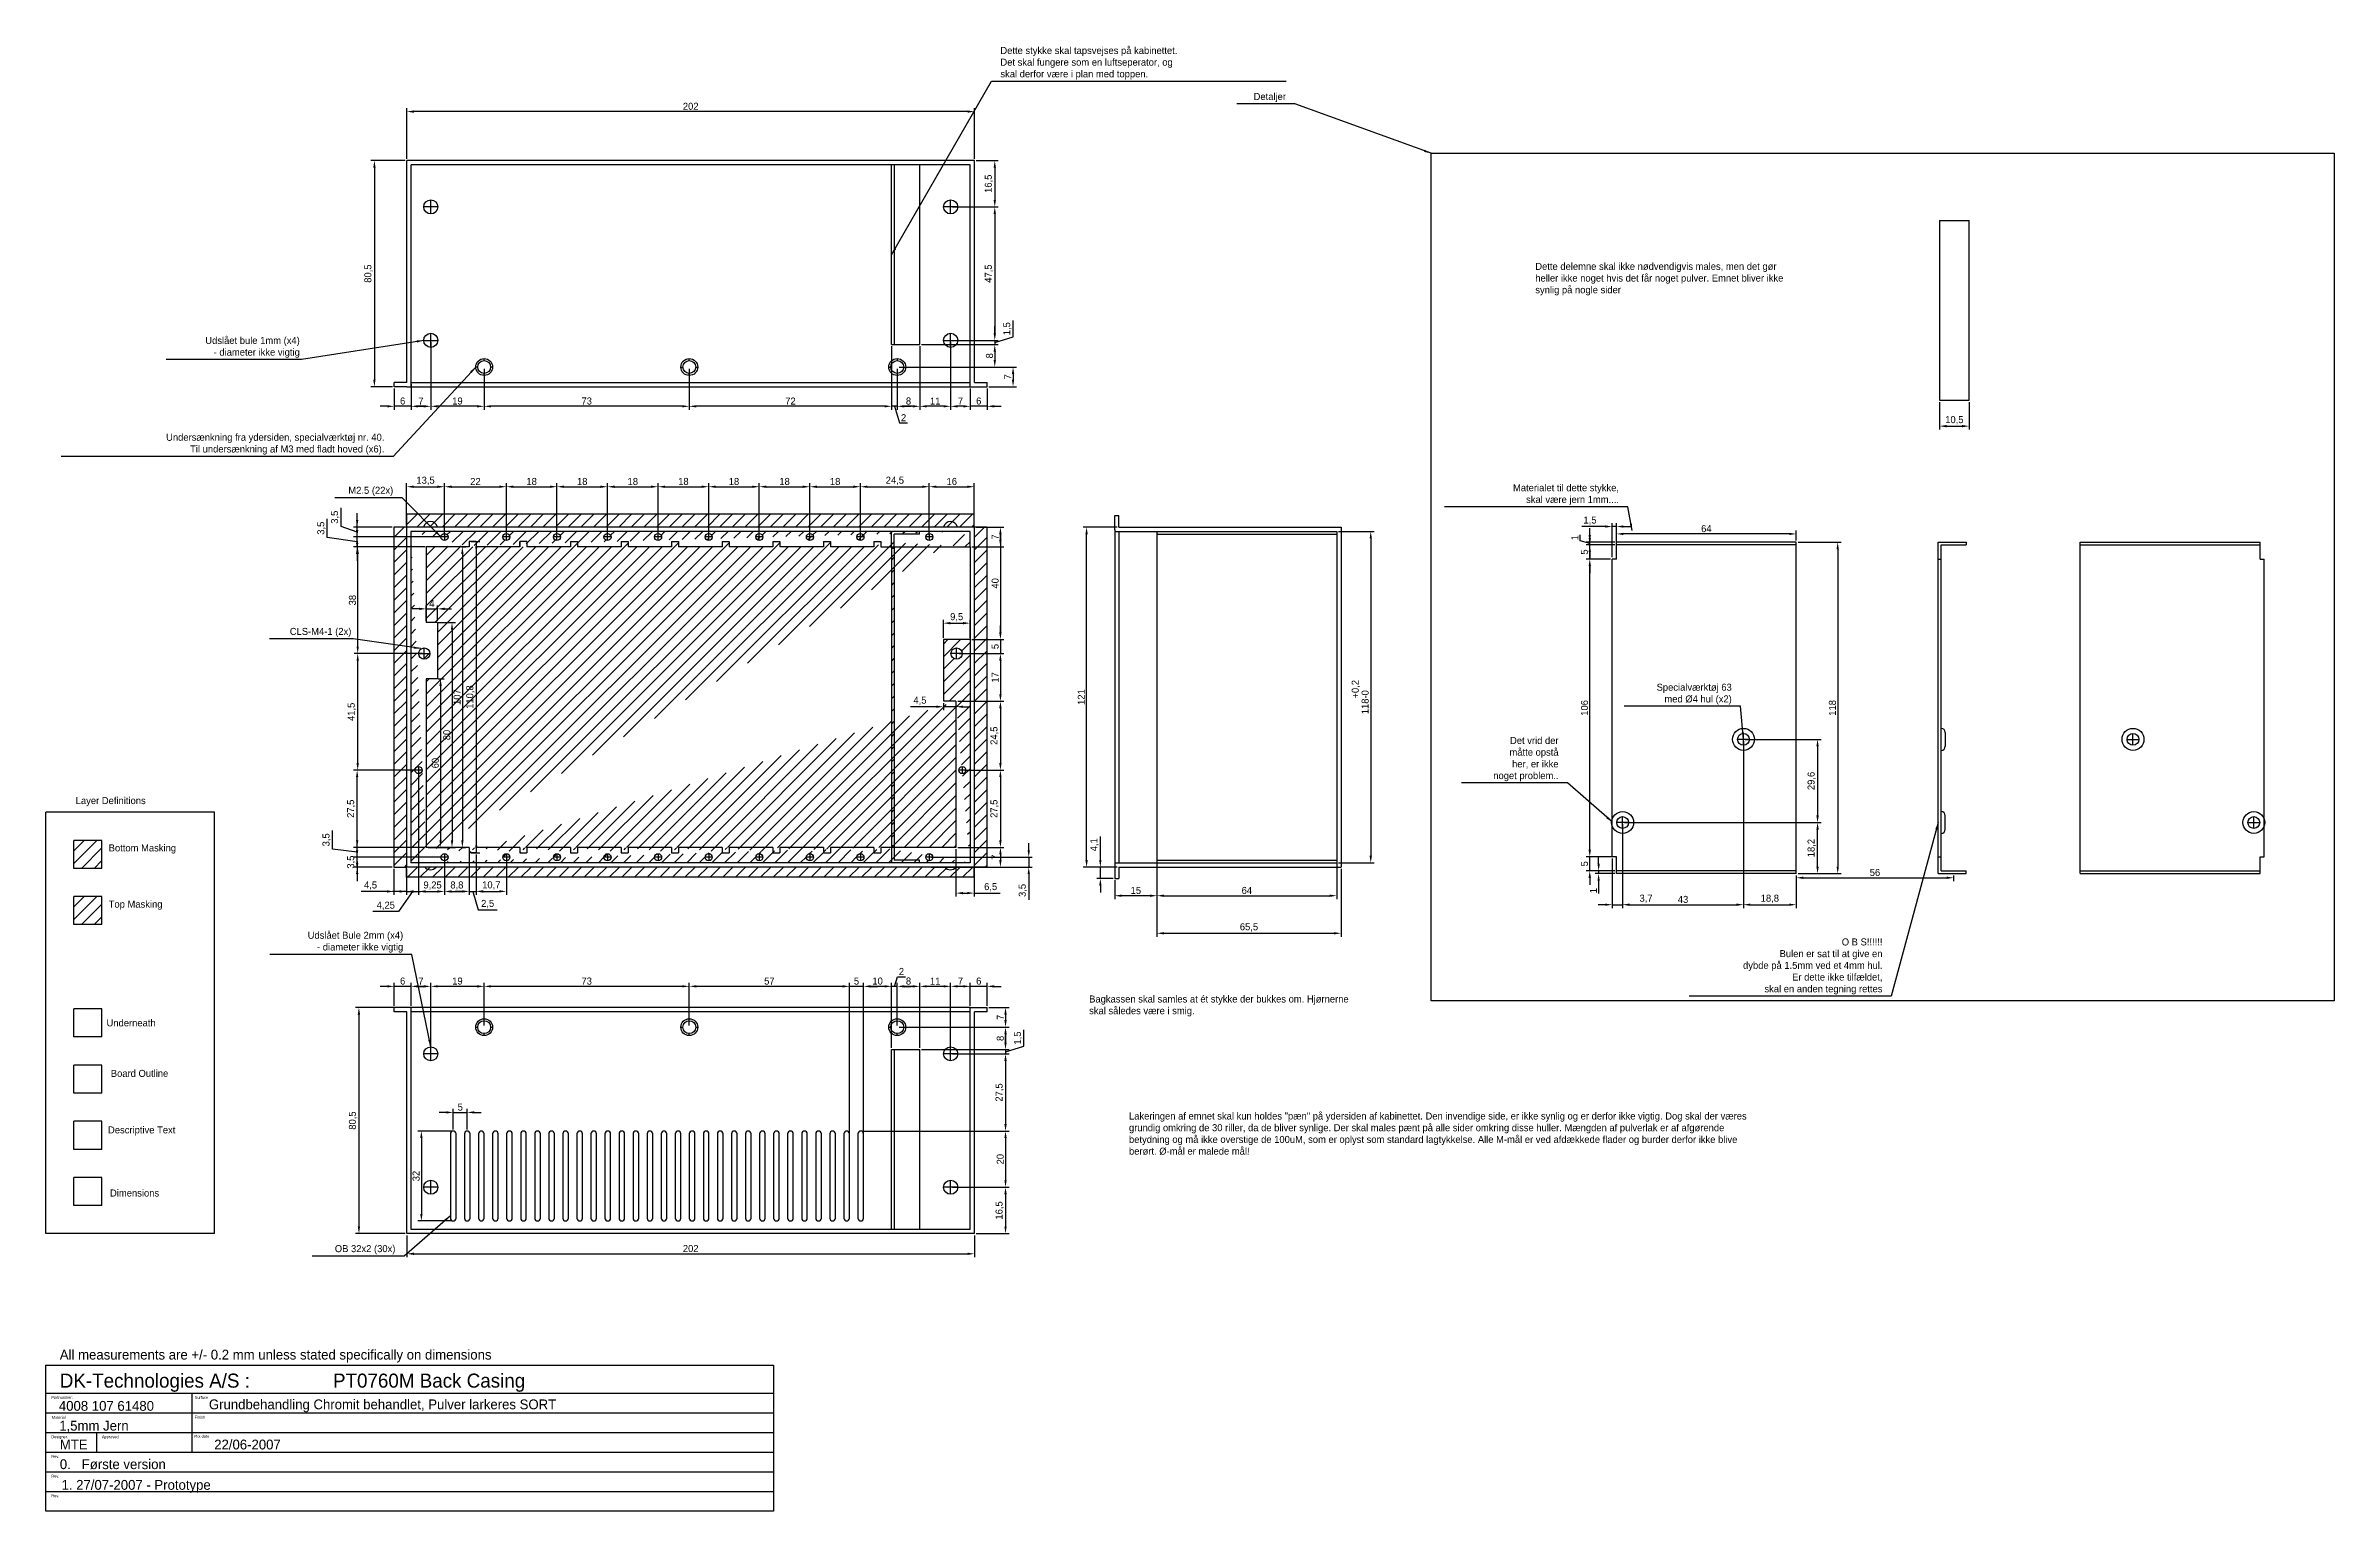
# Model space of a CAD drawing. Header units: millimetres. Extents: x -29 to 785, y -229 to 292.
import ezdxf

# ---------------------------------------------------------------- set-up
doc = ezdxf.new("R2010")
doc.units = ezdxf.units.MM
for name, color, linetype in [('Bottom Masking', 10, 'Continuous'), ('Descriptive Text', 9, 'Continuous'), ('dimensions', 151, 'Continuous'), ('Top Masking', 200, 'Continuous'), ('underneath', 9, 'Continuous')]:
    doc.layers.add(name, color=color, linetype=linetype)
doc.dimstyles.new('ISO-25', dxfattribs={"dimtxt": 2.5, "dimasz": 2.5, "dimexe": 1.25, "dimexo": 0.625, "dimtad": 1, "dimtxsty": 'Standard', "dimcen": 2.5, "dimadec": 0, "dimazin": 0, "dimtfac": 1, "dimtmove": 0, "dimatfit": 3, "dimfxl": 0, "dimarcsym": 0})

msp = doc.modelspace()

# ---------------------------------------------------------------- texts
at = {"insert": (-5.835, -72.201), "char_height": 2.5, "width": 25.4979, "attachment_point": 1}
msp.add_mtext('Board Outline', dxfattribs=at)
at = {"layer": 'Bottom Masking', "insert": (-6.593, 8.059), "char_height": 2.5, "width": 22.8485, "attachment_point": 1}
msp.add_mtext('Bottom Masking', dxfattribs=at)
at = {"layer": 'Descriptive Text'}
for s, height, p in [('All measurements are +/- 0.2 mm unless stated specifically on dimensions', 3.5, (-23.984, -175.33)), ('DK-Technologies A/S :', 5, (-23.984, -185.33)), ('PT0760M Back Casing', 5, (73.225, -185.33)), ('Partnumber:', 1, (-26.984, -189.33)), ('Material', 1, (-26.86, -196.394)), ('4008 107 61480', 3.5, (-24.314, -193.566)), ('Surface', 1, (24.016, -189.33)), ('Finish', 1, (24.016, -196.33)), ('Grundbehandling Chromit behandlet, Pulver larkeres SORT', 3.5, (29.066, -193.03)), ('Designer.', 1, (-26.984, -203.33)), ('1,5mm Jern', 3.5, (-24.19, -200.63)), ('Approved', 1, (-8.984, -203.33)), ('Plot date', 1, (23.716, -203.13)), ('Rev.', 1, (-26.984, -210.33)), ('0.   Første version', 3.5, (-23.984, -214.33)), ('MTE', 3.5, (-23.984, -207.33)), ('22/06-2007', 3.5, (30.95, -207.33)), ('Rev.', 1, (-26.984, -217.33)), ('1. 27/07-2007 - Prototype', 3.5, (-23.369, -221.692)), ('Rev.', 1, (-26.984, -224.33))]:
    msp.add_text(s, height=height, dxfattribs=at).set_placement(p)
at = {"layer": 'Descriptive Text', "char_height": 2.5}
for s, insert, attachment_point in [('Dette stykke skal tapsvejses på kabinettet.\\PDet skal fungere som en luftseperator, og\\Pskal derfor være i plan med toppen.', (310.697, 280.354), 7), ('Detaljer', (412.319, 272.297), 9), ('Udslået bule 1mm (x4) \\P- diameter ikke vigtig', (61.41, 181.293), 9), ('Undersænkning fra ydersiden, specialværktøj nr. 40.\\PTil undersænkning af M3 med fladt hoved (x6).', (91.503, 146.826), 9), ('M2.5 (22x)', (94.661, 132.118), 9), ('Materialet til dette stykke,\\P skal være jern 1mm....', (530.82, 128.858), 9), ('CLS-M4-1 (2x)', (79.765, 81.884), 9), ('Specialværktøj 63 \\Pmed Ø4 hul (x2)', (570.95, 57.845), 9), ('Det vrid der\\P måtte opstå \\Pher, er ikke\\P noget problem..', (509.314, 30.549), 9), ('Udslået Bule 2mm (x4) \\P- diameter ikke vigtig', (98.202, -30.45), 9), ('O B S!!!!!!\\PBulen er sat til at give en \\Pdybde på 1.5mm ved et 4mm hul.\\PEr dette ikke tilfældet, \\Pskal en anden tegning rettes', (624.571, -45.336), 9), ('OB 32x2 (30x)', (95.426, -137.85), 9)]:
    msp.add_mtext(s, dxfattribs=dict(at, insert=insert, attachment_point=attachment_point))
at = {"layer": 'Descriptive Text', "char_height": 2.5, "attachment_point": 1}
for s, insert, width in [('Dette delemne skal ikke nødvendigvis males, men det gør heller ikke noget hvis det får noget pulver. Emnet bliver ikke synlig på nogle sider', (501.032, 215.09), 89.2825), ('Layer Definitions', (-18.324, 24.911), 44.3157), ('Bagkassen skal samles at ét stykke der bukkes om. Hjørnerne skal således være i smig.', (342.277, -45.722), 97.6771), ('Lakeringen af emnet skal kun holdes "pæn" på ydersiden af kabinettet. Den invendige side, er ikke synlig og er derfor ikke vigtig. Dog skal der væres grundig omkring de 30 riller, da de bliver synlige. Der skal males pænt på alle sider omkring disse huller. Mængden af pulverlak er af afgørende betydning og må ikke overstige de 100uM, som er oplyst som standard lagtykkelse. Alle M-mål er ved afdækkede flader og burder derfor ikke blive berørt. Ø-mål er malede mål! ', (356.456, -87.375), 221.955), ('Descriptive Text', (-6.834, -92.325), 25.4979)]:
    msp.add_mtext(s, dxfattribs=dict(at, insert=insert, width=width))
at = {"layer": 'dimensions', "insert": (-6.114, -114.789), "char_height": 2.5, "width": 30.761, "attachment_point": 1}
msp.add_mtext('Dimensions', dxfattribs=at)
at = {"layer": 'Top Masking', "insert": (-6.593, -11.941), "char_height": 2.5, "width": 22.8485, "attachment_point": 1}
msp.add_mtext('Top Masking', dxfattribs=at)
at = {"layer": 'underneath', "insert": (-7.353, -54.225), "char_height": 2.5, "width": 36.8508, "attachment_point": 1}
msp.add_mtext('Underneath', dxfattribs=at)

# ---------------------------------------------------------------- blocks, each defined once
blk = doc.blocks.new('*D15')
at = {"layer": 'Defpoints', "color": 0}
for p in [(99.5, -50), (82.45, -130.5), (99.5, -130.5)]:
    blk.add_point(p, dxfattribs=at)
at = {"layer": 'dimensions', "color": 0, "lineweight": -2}
for p, q in [((98.88, -50), (81.2, -50)), ((82.45, -52.5), (82.45, -128)), ((98.88, -130.5), (81.2, -130.5))]:
    blk.add_line(p, q, dxfattribs=at)
at = {"layer": 'dimensions', "color": 0}
for points in [[(82.03, -52.5), (82.86, -52.5), (82.45, -50)], [(82.03, -128), (82.86, -128), (82.45, -130.5)]]:
    blk.add_solid(points, dxfattribs=at)
at = {"layer": 'dimensions', "color": 0, "insert": (80.36, -90.25), "char_height": 2.5, "attachment_point": 5, "rotation": 90}
blk.add_mtext('80,5', dxfattribs=at)
blk = doc.blocks.new('*D16')
at = {"layer": 'Defpoints', "color": 0}
for p in [(112.9, 135.39), (99.4, 121), (112.9, 117.5)]:
    blk.add_point(p, dxfattribs=at)
at = {"layer": 'dimensions', "color": 0, "lineweight": -2}
for p, q in [((99.4, 121.62), (99.4, 136.64)), ((101.9, 135.39), (110.4, 135.39)), ((112.9, 118.12), (112.9, 136.64))]:
    blk.add_line(p, q, dxfattribs=at)
at = {"layer": 'dimensions', "color": 0}
for points in [[(101.9, 135.8), (101.9, 134.97), (99.4, 135.39)], [(110.4, 135.8), (110.4, 134.97), (112.9, 135.39)]]:
    blk.add_solid(points, dxfattribs=at)
at = {"layer": 'dimensions', "color": 0, "insert": (106.15, 137.47), "char_height": 2.5, "attachment_point": 5}
blk.add_mtext('13,5', dxfattribs=at)
blk = doc.blocks.new('*D17')
at = {"layer": 'Defpoints', "color": 0}
for p in [(134.9, 135.39), (112.9, 117.5), (134.9, 117.5)]:
    blk.add_point(p, dxfattribs=at)
at = {"layer": 'dimensions', "color": 0, "lineweight": -2}
for p, q in [((112.9, 118.12), (112.9, 136.64)), ((115.4, 135.39), (132.4, 135.39)), ((134.9, 118.12), (134.9, 136.64))]:
    blk.add_line(p, q, dxfattribs=at)
at = {"layer": 'dimensions', "color": 0}
for points in [[(115.4, 135.8), (115.4, 134.97), (112.9, 135.39)], [(132.4, 135.8), (132.4, 134.97), (134.9, 135.39)]]:
    blk.add_solid(points, dxfattribs=at)
at = {"layer": 'dimensions', "color": 0, "insert": (123.9, 137.26), "char_height": 2.5, "attachment_point": 5}
blk.add_mtext('22', dxfattribs=at)
blk = doc.blocks.new('*D18')
at = {"layer": 'Defpoints', "color": 0}
for p in [(152.9, 135.39), (134.9, 117.5), (152.9, 117.5)]:
    blk.add_point(p, dxfattribs=at)
at = {"layer": 'dimensions', "color": 0, "lineweight": -2}
for p, q in [((134.9, 118.12), (134.9, 136.64)), ((137.4, 135.39), (150.4, 135.39)), ((152.9, 118.12), (152.9, 136.64))]:
    blk.add_line(p, q, dxfattribs=at)
at = {"layer": 'dimensions', "color": 0}
for points in [[(137.4, 135.8), (137.4, 134.97), (134.9, 135.39)], [(150.4, 135.8), (150.4, 134.97), (152.9, 135.39)]]:
    blk.add_solid(points, dxfattribs=at)
at = {"layer": 'dimensions', "color": 0, "insert": (143.9, 137.26), "char_height": 2.5, "attachment_point": 5}
blk.add_mtext('18', dxfattribs=at)
blk = doc.blocks.new('*D19')
at = {"layer": 'Defpoints', "color": 0}
for p in [(170.9, 135.39), (152.9, 117.5), (170.9, 117.5)]:
    blk.add_point(p, dxfattribs=at)
at = {"layer": 'dimensions', "color": 0, "lineweight": -2}
for p, q in [((152.9, 118.12), (152.9, 136.64)), ((155.4, 135.39), (168.4, 135.39)), ((170.9, 118.12), (170.9, 136.64))]:
    blk.add_line(p, q, dxfattribs=at)
at = {"layer": 'dimensions', "color": 0}
for points in [[(155.4, 135.8), (155.4, 134.97), (152.9, 135.39)], [(168.4, 135.8), (168.4, 134.97), (170.9, 135.39)]]:
    blk.add_solid(points, dxfattribs=at)
at = {"layer": 'dimensions', "color": 0, "insert": (161.9, 137.26), "char_height": 2.5, "attachment_point": 5}
blk.add_mtext('18', dxfattribs=at)
blk = doc.blocks.new('*D20')
at = {"layer": 'Defpoints', "color": 0}
for p in [(188.9, 135.39), (170.9, 117.5), (188.9, 117.5)]:
    blk.add_point(p, dxfattribs=at)
at = {"layer": 'dimensions', "color": 0, "lineweight": -2}
for p, q in [((170.9, 118.12), (170.9, 136.64)), ((173.4, 135.39), (186.4, 135.39)), ((188.9, 118.12), (188.9, 136.64))]:
    blk.add_line(p, q, dxfattribs=at)
at = {"layer": 'dimensions', "color": 0}
for points in [[(173.4, 135.8), (173.4, 134.97), (170.9, 135.39)], [(186.4, 135.8), (186.4, 134.97), (188.9, 135.39)]]:
    blk.add_solid(points, dxfattribs=at)
at = {"layer": 'dimensions', "color": 0, "insert": (179.9, 137.26), "char_height": 2.5, "attachment_point": 5}
blk.add_mtext('18', dxfattribs=at)
blk = doc.blocks.new('*D21')
at = {"layer": 'Defpoints', "color": 0}
for p in [(206.9, 135.39), (188.9, 117.5), (206.9, 117.5)]:
    blk.add_point(p, dxfattribs=at)
at = {"layer": 'dimensions', "color": 0, "lineweight": -2}
for p, q in [((188.9, 118.12), (188.9, 136.64)), ((191.4, 135.39), (204.4, 135.39)), ((206.9, 118.12), (206.9, 136.64))]:
    blk.add_line(p, q, dxfattribs=at)
at = {"layer": 'dimensions', "color": 0}
for points in [[(191.4, 135.8), (191.4, 134.97), (188.9, 135.39)], [(204.4, 135.8), (204.4, 134.97), (206.9, 135.39)]]:
    blk.add_solid(points, dxfattribs=at)
at = {"layer": 'dimensions', "color": 0, "insert": (197.9, 137.26), "char_height": 2.5, "attachment_point": 5}
blk.add_mtext('18', dxfattribs=at)
blk = doc.blocks.new('*D22')
at = {"layer": 'Defpoints', "color": 0}
for p in [(224.9, 135.39), (206.9, 117.5), (224.9, 117.5)]:
    blk.add_point(p, dxfattribs=at)
at = {"layer": 'dimensions', "color": 0, "lineweight": -2}
for p, q in [((206.9, 118.12), (206.9, 136.64)), ((209.4, 135.39), (222.4, 135.39)), ((224.9, 118.12), (224.9, 136.64))]:
    blk.add_line(p, q, dxfattribs=at)
at = {"layer": 'dimensions', "color": 0}
for points in [[(209.4, 135.8), (209.4, 134.97), (206.9, 135.39)], [(222.4, 135.8), (222.4, 134.97), (224.9, 135.39)]]:
    blk.add_solid(points, dxfattribs=at)
at = {"layer": 'dimensions', "color": 0, "insert": (215.9, 137.26), "char_height": 2.5, "attachment_point": 5}
blk.add_mtext('18', dxfattribs=at)
blk = doc.blocks.new('*D23')
at = {"layer": 'Defpoints', "color": 0}
for p in [(242.9, 135.39), (224.9, 117.5), (242.9, 117.5)]:
    blk.add_point(p, dxfattribs=at)
at = {"layer": 'dimensions', "color": 0, "lineweight": -2}
for p, q in [((224.9, 118.12), (224.9, 136.64)), ((227.4, 135.39), (240.4, 135.39)), ((242.9, 118.12), (242.9, 136.64))]:
    blk.add_line(p, q, dxfattribs=at)
at = {"layer": 'dimensions', "color": 0}
for points in [[(227.4, 135.8), (227.4, 134.97), (224.9, 135.39)], [(240.4, 135.8), (240.4, 134.97), (242.9, 135.39)]]:
    blk.add_solid(points, dxfattribs=at)
at = {"layer": 'dimensions', "color": 0, "insert": (233.9, 137.26), "char_height": 2.5, "attachment_point": 5}
blk.add_mtext('18', dxfattribs=at)
blk = doc.blocks.new('*D24')
at = {"layer": 'Defpoints', "color": 0}
for p in [(260.9, 135.39), (242.9, 117.5), (260.9, 117.5)]:
    blk.add_point(p, dxfattribs=at)
at = {"layer": 'dimensions', "color": 0, "lineweight": -2}
for p, q in [((242.9, 118.12), (242.9, 136.64)), ((245.4, 135.39), (258.4, 135.39)), ((260.9, 118.12), (260.9, 136.64))]:
    blk.add_line(p, q, dxfattribs=at)
at = {"layer": 'dimensions', "color": 0}
for points in [[(245.4, 135.8), (245.4, 134.97), (242.9, 135.39)], [(258.4, 135.8), (258.4, 134.97), (260.9, 135.39)]]:
    blk.add_solid(points, dxfattribs=at)
at = {"layer": 'dimensions', "color": 0, "insert": (251.9, 137.26), "char_height": 2.5, "attachment_point": 5}
blk.add_mtext('18', dxfattribs=at)
blk = doc.blocks.new('*D25')
at = {"layer": 'Defpoints', "color": 0}
for p in [(285.4, 135.39), (260.9, 117.5), (285.4, 117.5)]:
    blk.add_point(p, dxfattribs=at)
at = {"layer": 'dimensions', "color": 0, "lineweight": -2}
for p, q in [((260.9, 118.12), (260.9, 136.64)), ((263.4, 135.39), (282.9, 135.39)), ((285.4, 118.12), (285.4, 136.64))]:
    blk.add_line(p, q, dxfattribs=at)
at = {"layer": 'dimensions', "color": 0}
for points in [[(263.4, 135.8), (263.4, 134.97), (260.9, 135.39)], [(282.9, 135.8), (282.9, 134.97), (285.4, 135.39)]]:
    blk.add_solid(points, dxfattribs=at)
at = {"layer": 'dimensions', "color": 0, "insert": (273.15, 137.47), "char_height": 2.5, "attachment_point": 5}
blk.add_mtext('24,5', dxfattribs=at)
blk = doc.blocks.new('*D26')
at = {"layer": 'Defpoints', "color": 0}
for p in [(301.4, 135.39), (285.4, 117.5), (301.4, 121)]:
    blk.add_point(p, dxfattribs=at)
at = {"layer": 'dimensions', "color": 0, "lineweight": -2}
for p, q in [((285.4, 118.12), (285.4, 136.64)), ((287.9, 135.39), (298.9, 135.39)), ((301.4, 121.62), (301.4, 136.64))]:
    blk.add_line(p, q, dxfattribs=at)
at = {"layer": 'dimensions', "color": 0}
for points in [[(287.9, 135.8), (287.9, 134.97), (285.4, 135.39)], [(298.9, 135.8), (298.9, 134.97), (301.4, 135.39)]]:
    blk.add_solid(points, dxfattribs=at)
at = {"layer": 'dimensions', "color": 0, "insert": (293.4, 137.26), "char_height": 2.5, "attachment_point": 5}
blk.add_mtext('16', dxfattribs=at)
blk = doc.blocks.new('*D28')
at = {"layer": 'Defpoints', "color": 0}
for p in [(430.4, 119.5), (430.4, 1.5), (442.48, 1.5)]:
    blk.add_point(p, dxfattribs=at)
at = {"layer": 'dimensions', "color": 0, "lineweight": -2}
for p, q in [((431.02, 119.5), (443.73, 119.5)), ((442.48, 117), (442.48, 4)), ((431.02, 1.5), (443.73, 1.5))]:
    blk.add_line(p, q, dxfattribs=at)
at = {"layer": 'dimensions', "color": 0}
for points in [[(442.07, 117), (442.9, 117), (442.48, 119.5)], [(442.07, 4), (442.9, 4), (442.48, 1.5)]]:
    blk.add_solid(points, dxfattribs=at)
at = {"layer": 'dimensions', "color": 0, "insert": (438.73, 60.5), "char_height": 2.5, "attachment_point": 5, "rotation": 90}
blk.add_mtext('118\\S+0,2^ -0;', dxfattribs=at)
blk = doc.blocks.new('*D29')
at = {"layer": 'Defpoints', "color": 0}
for p in [(366.4, 2.5), (351.4, -4.1), (351.4, -10.21)]:
    blk.add_point(p, dxfattribs=at)
at = {"layer": 'dimensions', "color": 0, "lineweight": -2}
for p, q in [((366.4, 1.88), (366.4, -11.46)), ((351.4, -4.72), (351.4, -11.46)), ((363.9, -10.21), (353.9, -10.21))]:
    blk.add_line(p, q, dxfattribs=at)
at = {"layer": 'dimensions', "color": 0}
for points in [[(353.9, -9.79), (353.9, -10.62), (351.4, -10.21)], [(363.9, -9.79), (363.9, -10.62), (366.4, -10.21)]]:
    blk.add_solid(points, dxfattribs=at)
at = {"layer": 'dimensions', "color": 0, "insert": (358.9, -8.33), "char_height": 2.5, "attachment_point": 5}
blk.add_mtext('15', dxfattribs=at)
blk = doc.blocks.new('*D30')
at = {"layer": 'Defpoints', "color": 0}
for p in [(366.4, 2.5), (430.4, 2.5), (430.4, -10.21)]:
    blk.add_point(p, dxfattribs=at)
at = {"layer": 'dimensions', "color": 0, "lineweight": -2}
for p, q in [((366.4, 1.88), (366.4, -11.46)), ((430.4, 1.88), (430.4, -11.46)), ((368.9, -10.21), (427.9, -10.21))]:
    blk.add_line(p, q, dxfattribs=at)
at = {"layer": 'dimensions', "color": 0}
for points in [[(368.9, -9.79), (368.9, -10.62), (366.4, -10.21)], [(427.9, -9.79), (427.9, -10.62), (430.4, -10.21)]]:
    blk.add_solid(points, dxfattribs=at)
at = {"layer": 'dimensions', "color": 0, "insert": (398.4, -8.33), "char_height": 2.5, "attachment_point": 5}
blk.add_mtext('64', dxfattribs=at)
blk = doc.blocks.new('*D31')
at = {"layer": 'Defpoints', "color": 0}
for p in [(529.9, 118.59), (529.9, 116.15), (593.9, 115.65)]:
    blk.add_point(p, dxfattribs=at)
at = {"layer": 'dimensions', "color": 0, "lineweight": -2}
for p, q in [((529.9, 116.77), (529.9, 119.84)), ((591.4, 118.59), (532.4, 118.59)), ((593.9, 116.27), (593.9, 119.84))]:
    blk.add_line(p, q, dxfattribs=at)
at = {"layer": 'dimensions', "color": 0}
for points in [[(532.4, 119), (532.4, 118.17), (529.9, 118.59)], [(591.4, 119), (591.4, 118.17), (593.9, 118.59)]]:
    blk.add_solid(points, dxfattribs=at)
at = {"layer": 'dimensions', "color": 0, "insert": (561.9, 120.46), "char_height": 2.5, "attachment_point": 5}
blk.add_mtext('64', dxfattribs=at)
blk = doc.blocks.new('*D33')
at = {"layer": 'Defpoints', "color": 0}
for p in [(593.9, 115.65), (593.9, -2.35), (608.64, -2.35)]:
    blk.add_point(p, dxfattribs=at)
at = {"layer": 'dimensions', "color": 0, "lineweight": -2}
for p, q in [((594.53, 115.65), (609.89, 115.65)), ((608.64, 113.15), (608.64, 0.15)), ((594.53, -2.35), (609.89, -2.35))]:
    blk.add_line(p, q, dxfattribs=at)
at = {"layer": 'dimensions', "color": 0}
for points in [[(608.22, 113.15), (609.05, 113.15), (608.64, 115.65)], [(608.22, 0.15), (609.05, 0.15), (608.64, -2.35)]]:
    blk.add_solid(points, dxfattribs=at)
at = {"layer": 'dimensions', "color": 0, "insert": (606.76, 56.65), "char_height": 2.5, "attachment_point": 5, "rotation": 90}
blk.add_mtext('118', dxfattribs=at)
blk = doc.blocks.new('*D43')
at = {"layer": 'Defpoints', "color": 0}
for p in [(274, -57), (306, -50), (312.53, -57)]:
    blk.add_point(p, dxfattribs=at)
at = {"layer": 'dimensions', "color": 0, "lineweight": -2}
for p, q in [((274.62, -57), (313.78, -57)), ((306.62, -50), (313.78, -50)), ((312.53, -52.5), (312.53, -54.5))]:
    blk.add_line(p, q, dxfattribs=at)
at = {"layer": 'dimensions', "color": 0}
for points in [[(312.11, -52.5), (312.94, -52.5), (312.53, -50)], [(312.11, -54.5), (312.94, -54.5), (312.53, -57)]]:
    blk.add_solid(points, dxfattribs=at)
at = {"layer": 'dimensions', "color": 0, "insert": (310.65, -53.5), "char_height": 2.5, "attachment_point": 5, "rotation": 90}
blk.add_mtext('7', dxfattribs=at)
blk = doc.blocks.new('*D44')
at = {"layer": 'Defpoints', "color": 0}
for p in [(274, -57), (282, -65), (312.53, -65)]:
    blk.add_point(p, dxfattribs=at)
at = {"layer": 'dimensions', "color": 0, "lineweight": -2}
for p, q in [((274.62, -57), (313.78, -57)), ((282.62, -65), (313.78, -65)), ((312.53, -59.5), (312.53, -62.5))]:
    blk.add_line(p, q, dxfattribs=at)
at = {"layer": 'dimensions', "color": 0}
for points in [[(312.11, -59.5), (312.94, -59.5), (312.53, -57)], [(312.11, -62.5), (312.94, -62.5), (312.53, -65)]]:
    blk.add_solid(points, dxfattribs=at)
at = {"layer": 'dimensions', "color": 0, "insert": (310.65, -61), "char_height": 2.5, "attachment_point": 5, "rotation": 90}
blk.add_mtext('8', dxfattribs=at)
blk = doc.blocks.new('*D45')
at = {"layer": 'Defpoints', "color": 0}
for p in [(282, -65), (293, -66.5), (312.53, -66.5)]:
    blk.add_point(p, dxfattribs=at)
at = {"layer": 'dimensions', "color": 0, "lineweight": -2}
for p, q in [((282.62, -65), (313.78, -65)), ((312.53, -62.5), (312.53, -60)), ((312.53, -65.75), (319.09, -63.78)), ((312.53, -65), (312.53, -66.5)), ((312.53, -65), (312.53, -66.5)), ((319.09, -63.78), (319.09, -57.95)), ((293.62, -66.5), (313.78, -66.5)), ((312.53, -69), (312.53, -71.5))]:
    blk.add_line(p, q, dxfattribs=at)
at = {"layer": 'dimensions', "color": 0}
for points in [[(312.11, -62.5), (312.94, -62.5), (312.53, -65)], [(312.11, -69), (312.94, -69), (312.53, -66.5)]]:
    blk.add_solid(points, dxfattribs=at)
at = {"layer": 'dimensions', "color": 0, "insert": (317.01, -60.86), "char_height": 2.5, "attachment_point": 5, "rotation": 90}
blk.add_mtext('1,5', dxfattribs=at)
blk = doc.blocks.new('*D46')
at = {"layer": 'Defpoints', "color": 0}
for p in [(293, -66.5), (261, -94), (312.53, -94)]:
    blk.add_point(p, dxfattribs=at)
at = {"layer": 'dimensions', "color": 0, "lineweight": -2}
for p, q in [((293.62, -66.5), (313.78, -66.5)), ((312.53, -69), (312.53, -91.5)), ((261.62, -94), (313.78, -94))]:
    blk.add_line(p, q, dxfattribs=at)
at = {"layer": 'dimensions', "color": 0}
for points in [[(312.11, -69), (312.94, -69), (312.53, -66.5)], [(312.11, -91.5), (312.94, -91.5), (312.53, -94)]]:
    blk.add_solid(points, dxfattribs=at)
at = {"layer": 'dimensions', "color": 0, "insert": (310.44, -80.25), "char_height": 2.5, "attachment_point": 5, "rotation": 90}
blk.add_mtext('27,5', dxfattribs=at)
blk = doc.blocks.new('*D47')
at = {"layer": 'Defpoints', "color": 0}
for p in [(261, -94), (293, -114), (312.53, -114)]:
    blk.add_point(p, dxfattribs=at)
at = {"layer": 'dimensions', "color": 0, "lineweight": -2}
for p, q in [((261.62, -94), (313.78, -94)), ((312.53, -96.5), (312.53, -111.5)), ((293.62, -114), (313.78, -114))]:
    blk.add_line(p, q, dxfattribs=at)
at = {"layer": 'dimensions', "color": 0}
for points in [[(312.11, -96.5), (312.94, -96.5), (312.53, -94)], [(312.11, -111.5), (312.94, -111.5), (312.53, -114)]]:
    blk.add_solid(points, dxfattribs=at)
at = {"layer": 'dimensions', "color": 0, "insert": (310.65, -104), "char_height": 2.5, "attachment_point": 5, "rotation": 90}
blk.add_mtext('20', dxfattribs=at)
blk = doc.blocks.new('*D48')
at = {"layer": 'Defpoints', "color": 0}
for p in [(293, -114), (301.5, -130.5), (312.53, -130.5)]:
    blk.add_point(p, dxfattribs=at)
at = {"layer": 'dimensions', "color": 0, "lineweight": -2}
for p, q in [((293.62, -114), (313.78, -114)), ((312.53, -116.5), (312.53, -128)), ((302.12, -130.5), (313.78, -130.5))]:
    blk.add_line(p, q, dxfattribs=at)
at = {"layer": 'dimensions', "color": 0}
for points in [[(312.11, -116.5), (312.94, -116.5), (312.53, -114)], [(312.11, -128), (312.94, -128), (312.53, -130.5)]]:
    blk.add_solid(points, dxfattribs=at)
at = {"layer": 'dimensions', "color": 0, "insert": (310.44, -122.25), "char_height": 2.5, "attachment_point": 5, "rotation": 90}
blk.add_mtext('16,5', dxfattribs=at)
blk = doc.blocks.new('*D49')
at = {"layer": 'Defpoints', "color": 0}
for p in [(300, -42.47), (300, -50), (306, -50)]:
    blk.add_point(p, dxfattribs=at)
at = {"layer": 'dimensions', "color": 0, "lineweight": -2}
for p, q in [((297.5, -42.47), (295, -42.47)), ((300, -49.38), (300, -41.22)), ((306, -42.47), (300, -42.47)), ((306, -49.38), (306, -41.22)), ((308.5, -42.47), (311, -42.47))]:
    blk.add_line(p, q, dxfattribs=at)
at = {"layer": 'dimensions', "color": 0}
for points in [[(297.5, -42.06), (297.5, -42.89), (300, -42.47)], [(308.5, -42.06), (308.5, -42.89), (306, -42.47)]]:
    blk.add_solid(points, dxfattribs=at)
at = {"layer": 'dimensions', "color": 0, "insert": (303, -40.6), "char_height": 2.5, "attachment_point": 5}
blk.add_mtext('6', dxfattribs=at)
blk = doc.blocks.new('*D50')
at = {"layer": 'Defpoints', "color": 0}
for p in [(293, -42.47), (300, -50), (293, -66.5)]:
    blk.add_point(p, dxfattribs=at)
at = {"layer": 'dimensions', "color": 0, "lineweight": -2}
for p, q in [((293, -65.88), (293, -41.22)), ((297.5, -42.47), (295.5, -42.47)), ((300, -49.38), (300, -41.22))]:
    blk.add_line(p, q, dxfattribs=at)
at = {"layer": 'dimensions', "color": 0}
for points in [[(295.5, -42.06), (295.5, -42.89), (293, -42.47)], [(297.5, -42.06), (297.5, -42.89), (300, -42.47)]]:
    blk.add_solid(points, dxfattribs=at)
at = {"layer": 'dimensions', "color": 0, "insert": (296.5, -40.6), "char_height": 2.5, "attachment_point": 5}
blk.add_mtext('7', dxfattribs=at)
blk = doc.blocks.new('*D51')
at = {"layer": 'Defpoints', "color": 0}
for p in [(282, -42.47), (282, -65), (293, -66.5)]:
    blk.add_point(p, dxfattribs=at)
at = {"layer": 'dimensions', "color": 0, "lineweight": -2}
for p, q in [((282, -64.38), (282, -41.22)), ((290.5, -42.47), (284.5, -42.47)), ((293, -65.88), (293, -41.22))]:
    blk.add_line(p, q, dxfattribs=at)
at = {"layer": 'dimensions', "color": 0}
for points in [[(284.5, -42.06), (284.5, -42.89), (282, -42.47)], [(290.5, -42.06), (290.5, -42.89), (293, -42.47)]]:
    blk.add_solid(points, dxfattribs=at)
at = {"layer": 'dimensions', "color": 0, "insert": (287.5, -40.6), "char_height": 2.5, "attachment_point": 5}
blk.add_mtext('11', dxfattribs=at)
blk = doc.blocks.new('*D52')
at = {"layer": 'Defpoints', "color": 0}
for p in [(274, -42.47), (274, -57), (282, -65)]:
    blk.add_point(p, dxfattribs=at)
at = {"layer": 'dimensions', "color": 0, "lineweight": -2}
for p, q in [((274, -56.38), (274, -41.22)), ((279.5, -42.47), (276.5, -42.47)), ((282, -64.38), (282, -41.22))]:
    blk.add_line(p, q, dxfattribs=at)
at = {"layer": 'dimensions', "color": 0}
for points in [[(276.5, -42.06), (276.5, -42.89), (274, -42.47)], [(279.5, -42.06), (279.5, -42.89), (282, -42.47)]]:
    blk.add_solid(points, dxfattribs=at)
at = {"layer": 'dimensions', "color": 0, "insert": (278, -40.6), "char_height": 2.5, "attachment_point": 5}
blk.add_mtext('8', dxfattribs=at)
blk = doc.blocks.new('*D53')
at = {"layer": 'Defpoints', "color": 0}
for p in [(272, -42.47), (274, -57), (272, -65)]:
    blk.add_point(p, dxfattribs=at)
at = {"layer": 'dimensions', "color": 0, "lineweight": -2}
for p, q in [((273, -42.47), (274.03, -39.03)), ((274.03, -39.03), (276.95, -39.03)), ((269.5, -42.47), (267, -42.47)), ((272, -64.38), (272, -41.22)), ((274, -42.47), (272, -42.47)), ((274, -42.47), (272, -42.47)), ((274, -56.38), (274, -41.22)), ((276.5, -42.47), (279, -42.47))]:
    blk.add_line(p, q, dxfattribs=at)
at = {"layer": 'dimensions', "color": 0}
for points in [[(269.5, -42.06), (269.5, -42.89), (272, -42.47)], [(276.5, -42.06), (276.5, -42.89), (274, -42.47)]]:
    blk.add_solid(points, dxfattribs=at)
at = {"layer": 'dimensions', "color": 0, "insert": (275.49, -37.16), "char_height": 2.5, "attachment_point": 5}
blk.add_mtext('2', dxfattribs=at)
blk = doc.blocks.new('*D54')
at = {"layer": 'Defpoints', "color": 0}
for p in [(262, -42.47), (272, -65), (262, -110)]:
    blk.add_point(p, dxfattribs=at)
at = {"layer": 'dimensions', "color": 0, "lineweight": -2}
for p, q in [((262, -109.38), (262, -41.22)), ((269.5, -42.47), (264.5, -42.47)), ((272, -64.38), (272, -41.22))]:
    blk.add_line(p, q, dxfattribs=at)
at = {"layer": 'dimensions', "color": 0}
for points in [[(264.5, -42.06), (264.5, -42.89), (262, -42.47)], [(269.5, -42.06), (269.5, -42.89), (272, -42.47)]]:
    blk.add_solid(points, dxfattribs=at)
at = {"layer": 'dimensions', "color": 0, "insert": (267, -40.6), "char_height": 2.5, "attachment_point": 5}
blk.add_mtext('10', dxfattribs=at)
blk = doc.blocks.new('*D55')
at = {"layer": 'Defpoints', "color": 0}
for p in [(257, -42.47), (257, -110), (262, -110)]:
    blk.add_point(p, dxfattribs=at)
at = {"layer": 'dimensions', "color": 0, "lineweight": -2}
for p, q in [((254.5, -42.47), (252, -42.47)), ((257, -109.38), (257, -41.22)), ((262, -42.47), (257, -42.47)), ((262, -109.38), (262, -41.22)), ((264.5, -42.47), (267, -42.47))]:
    blk.add_line(p, q, dxfattribs=at)
at = {"layer": 'dimensions', "color": 0}
for points in [[(254.5, -42.06), (254.5, -42.89), (257, -42.47)], [(264.5, -42.06), (264.5, -42.89), (262, -42.47)]]:
    blk.add_solid(points, dxfattribs=at)
at = {"layer": 'dimensions', "color": 0, "insert": (259.5, -40.6), "char_height": 2.5, "attachment_point": 5}
blk.add_mtext('5', dxfattribs=at)
blk = doc.blocks.new('*D56')
at = {"layer": 'Defpoints', "color": 0}
for p in [(200, -42.47), (200, -57), (257, -110)]:
    blk.add_point(p, dxfattribs=at)
at = {"layer": 'dimensions', "color": 0, "lineweight": -2}
for p, q in [((200, -56.38), (200, -41.22)), ((254.5, -42.47), (202.5, -42.47)), ((257, -109.38), (257, -41.22))]:
    blk.add_line(p, q, dxfattribs=at)
at = {"layer": 'dimensions', "color": 0}
for points in [[(202.5, -42.06), (202.5, -42.89), (200, -42.47)], [(254.5, -42.06), (254.5, -42.89), (257, -42.47)]]:
    blk.add_solid(points, dxfattribs=at)
at = {"layer": 'dimensions', "color": 0, "insert": (228.5, -40.6), "char_height": 2.5, "attachment_point": 5}
blk.add_mtext('57', dxfattribs=at)
blk = doc.blocks.new('*D57')
at = {"layer": 'Defpoints', "color": 0}
for p in [(127, -42.47), (127, -57), (200, -57)]:
    blk.add_point(p, dxfattribs=at)
at = {"layer": 'dimensions', "color": 0, "lineweight": -2}
for p, q in [((127, -56.38), (127, -41.22)), ((197.5, -42.47), (129.5, -42.47)), ((200, -56.38), (200, -41.22))]:
    blk.add_line(p, q, dxfattribs=at)
at = {"layer": 'dimensions', "color": 0}
for points in [[(129.5, -42.06), (129.5, -42.89), (127, -42.47)], [(197.5, -42.06), (197.5, -42.89), (200, -42.47)]]:
    blk.add_solid(points, dxfattribs=at)
at = {"layer": 'dimensions', "color": 0, "insert": (163.5, -40.6), "char_height": 2.5, "attachment_point": 5}
blk.add_mtext('73', dxfattribs=at)
blk = doc.blocks.new('*D58')
at = {"layer": 'Defpoints', "color": 0}
for p in [(108, -42.47), (127, -57), (108, -66.5)]:
    blk.add_point(p, dxfattribs=at)
at = {"layer": 'dimensions', "color": 0, "lineweight": -2}
for p, q in [((108, -65.88), (108, -41.22)), ((124.5, -42.47), (110.5, -42.47)), ((127, -56.38), (127, -41.22))]:
    blk.add_line(p, q, dxfattribs=at)
at = {"layer": 'dimensions', "color": 0}
for points in [[(110.5, -42.06), (110.5, -42.89), (108, -42.47)], [(124.5, -42.06), (124.5, -42.89), (127, -42.47)]]:
    blk.add_solid(points, dxfattribs=at)
at = {"layer": 'dimensions', "color": 0, "insert": (117.5, -40.6), "char_height": 2.5, "attachment_point": 5}
blk.add_mtext('19', dxfattribs=at)
blk = doc.blocks.new('*D59')
at = {"layer": 'Defpoints', "color": 0}
for p in [(101, -42.47), (101, -50), (108, -66.5)]:
    blk.add_point(p, dxfattribs=at)
at = {"layer": 'dimensions', "color": 0, "lineweight": -2}
for p, q in [((101, -49.38), (101, -41.22)), ((105.5, -42.47), (103.5, -42.47)), ((108, -65.88), (108, -41.22))]:
    blk.add_line(p, q, dxfattribs=at)
at = {"layer": 'dimensions', "color": 0}
for points in [[(103.5, -42.06), (103.5, -42.89), (101, -42.47)], [(105.5, -42.06), (105.5, -42.89), (108, -42.47)]]:
    blk.add_solid(points, dxfattribs=at)
at = {"layer": 'dimensions', "color": 0, "insert": (104.5, -40.6), "char_height": 2.5, "attachment_point": 5}
blk.add_mtext('7', dxfattribs=at)
blk = doc.blocks.new('*D60')
at = {"layer": 'Defpoints', "color": 0}
for p in [(95, -42.47), (95, -50), (101, -50)]:
    blk.add_point(p, dxfattribs=at)
at = {"layer": 'dimensions', "color": 0, "lineweight": -2}
for p, q in [((92.5, -42.47), (90, -42.47)), ((95, -49.38), (95, -41.22)), ((101, -42.47), (95, -42.47)), ((101, -49.38), (101, -41.22)), ((103.5, -42.47), (106, -42.47))]:
    blk.add_line(p, q, dxfattribs=at)
at = {"layer": 'dimensions', "color": 0}
for points in [[(92.5, -42.06), (92.5, -42.89), (95, -42.47)], [(103.5, -42.06), (103.5, -42.89), (101, -42.47)]]:
    blk.add_solid(points, dxfattribs=at)
at = {"layer": 'dimensions', "color": 0, "insert": (98, -40.6), "char_height": 2.5, "attachment_point": 5}
blk.add_mtext('6', dxfattribs=at)
blk = doc.blocks.new('*D61')
at = {"layer": 'Defpoints', "color": 0}
for p in [(121, -87.35), (116, -94), (121, -94)]:
    blk.add_point(p, dxfattribs=at)
at = {"layer": 'dimensions', "color": 0, "lineweight": -2}
for p, q in [((113.5, -87.35), (111, -87.35)), ((116, -93.38), (116, -86.1)), ((116, -87.35), (121, -87.35)), ((121, -93.38), (121, -86.1)), ((123.5, -87.35), (126, -87.35))]:
    blk.add_line(p, q, dxfattribs=at)
at = {"layer": 'dimensions', "color": 0}
for points in [[(113.5, -86.93), (113.5, -87.76), (116, -87.35)], [(123.5, -86.93), (123.5, -87.76), (121, -87.35)]]:
    blk.add_solid(points, dxfattribs=at)
at = {"layer": 'dimensions', "color": 0, "insert": (118.5, -85.47), "char_height": 2.5, "attachment_point": 5}
blk.add_mtext('5', dxfattribs=at)
blk = doc.blocks.new('*D62')
at = {"layer": 'Defpoints', "color": 0}
for p in [(116, -94), (104.67, -126), (116, -126)]:
    blk.add_point(p, dxfattribs=at)
at = {"layer": 'dimensions', "color": 0, "lineweight": -2}
for p, q in [((115.38, -94), (103.42, -94)), ((104.67, -96.5), (104.67, -123.5)), ((115.38, -126), (103.42, -126))]:
    blk.add_line(p, q, dxfattribs=at)
at = {"layer": 'dimensions', "color": 0}
for points in [[(104.25, -96.5), (105.09, -96.5), (104.67, -94)], [(104.25, -123.5), (105.09, -123.5), (104.67, -126)]]:
    blk.add_solid(points, dxfattribs=at)
at = {"layer": 'dimensions', "color": 0, "insert": (102.8, -110), "char_height": 2.5, "attachment_point": 5, "rotation": 90}
blk.add_mtext('32', dxfattribs=at)
blk = doc.blocks.new('*D63')
at = {"layer": 'Defpoints', "color": 0}
for p in [(99.5, -130.5), (301.5, -130.5), (301.5, -137.68)]:
    blk.add_point(p, dxfattribs=at)
at = {"layer": 'dimensions', "color": 0, "lineweight": -2}
for p, q in [((99.5, -131.12), (99.5, -138.93)), ((102, -137.68), (299, -137.68)), ((301.5, -131.12), (301.5, -138.93))]:
    blk.add_line(p, q, dxfattribs=at)
at = {"layer": 'dimensions', "color": 0}
for points in [[(102, -137.27), (102, -138.1), (99.5, -137.68)], [(299, -137.27), (299, -138.1), (301.5, -137.68)]]:
    blk.add_solid(points, dxfattribs=at)
at = {"layer": 'dimensions', "color": 0, "insert": (200.5, -135.81), "char_height": 2.5, "attachment_point": 5}
blk.add_mtext('202', dxfattribs=at)
blk = doc.blocks.new('*D64')
at = {"layer": 'Defpoints', "color": 0}
for p in [(301.5, 251.5), (293, 235), (308.7, 235)]:
    blk.add_point(p, dxfattribs=at)
at = {"layer": 'dimensions', "color": 0, "lineweight": -2}
for p, q in [((302.12, 251.5), (309.95, 251.5)), ((308.7, 249), (308.7, 237.5)), ((293.62, 235), (309.95, 235))]:
    blk.add_line(p, q, dxfattribs=at)
at = {"layer": 'dimensions', "color": 0}
for points in [[(308.28, 249), (309.12, 249), (308.7, 251.5)], [(308.28, 237.5), (309.12, 237.5), (308.7, 235)]]:
    blk.add_solid(points, dxfattribs=at)
at = {"layer": 'dimensions', "color": 0, "insert": (306.62, 243.25), "char_height": 2.5, "attachment_point": 5, "rotation": 90}
blk.add_mtext('16,5', dxfattribs=at)
blk = doc.blocks.new('*D65')
at = {"layer": 'Defpoints', "color": 0}
for p in [(293, 235), (293, 187.5), (308.7, 187.5)]:
    blk.add_point(p, dxfattribs=at)
at = {"layer": 'dimensions', "color": 0, "lineweight": -2}
for p, q in [((293.62, 235), (309.95, 235)), ((308.7, 232.5), (308.7, 190)), ((293.62, 187.5), (309.95, 187.5))]:
    blk.add_line(p, q, dxfattribs=at)
at = {"layer": 'dimensions', "color": 0}
for points in [[(308.28, 232.5), (309.12, 232.5), (308.7, 235)], [(308.28, 190), (309.12, 190), (308.7, 187.5)]]:
    blk.add_solid(points, dxfattribs=at)
at = {"layer": 'dimensions', "color": 0, "insert": (306.62, 211.25), "char_height": 2.5, "attachment_point": 5, "rotation": 90}
blk.add_mtext('47,5', dxfattribs=at)
blk = doc.blocks.new('*D66')
at = {"layer": 'Defpoints', "color": 0}
for p in [(293, 187.5), (282, 186), (308.7, 186)]:
    blk.add_point(p, dxfattribs=at)
at = {"layer": 'dimensions', "color": 0, "lineweight": -2}
for p, q in [((293.62, 187.5), (309.95, 187.5)), ((308.7, 190), (308.7, 192.5)), ((308.7, 186.75), (315.26, 188.72)), ((308.7, 187.5), (308.7, 186)), ((308.7, 187.5), (308.7, 186)), ((315.26, 188.72), (315.26, 194.55)), ((282.62, 186), (309.95, 186)), ((308.7, 183.5), (308.7, 181))]:
    blk.add_line(p, q, dxfattribs=at)
at = {"layer": 'dimensions', "color": 0}
for points in [[(308.28, 190), (309.12, 190), (308.7, 187.5)], [(308.28, 183.5), (309.12, 183.5), (308.7, 186)]]:
    blk.add_solid(points, dxfattribs=at)
at = {"layer": 'dimensions', "color": 0, "insert": (313.18, 191.64), "char_height": 2.5, "attachment_point": 5, "rotation": 90}
blk.add_mtext('1,5', dxfattribs=at)
blk = doc.blocks.new('*D67')
at = {"layer": 'Defpoints', "color": 0}
for p in [(282, 186), (274, 178), (308.7, 178)]:
    blk.add_point(p, dxfattribs=at)
at = {"layer": 'dimensions', "color": 0, "lineweight": -2}
for p, q in [((282.62, 186), (309.95, 186)), ((308.7, 183.5), (308.7, 180.5)), ((274.62, 178), (309.95, 178))]:
    blk.add_line(p, q, dxfattribs=at)
at = {"layer": 'dimensions', "color": 0}
for points in [[(308.28, 183.5), (309.12, 183.5), (308.7, 186)], [(308.28, 180.5), (309.12, 180.5), (308.7, 178)]]:
    blk.add_solid(points, dxfattribs=at)
at = {"layer": 'dimensions', "color": 0, "insert": (306.82, 182), "char_height": 2.5, "attachment_point": 5, "rotation": 90}
blk.add_mtext('8', dxfattribs=at)
blk = doc.blocks.new('*D68')
at = {"layer": 'Defpoints', "color": 0}
for p in [(274, 178), (306, 171), (315.21, 171)]:
    blk.add_point(p, dxfattribs=at)
at = {"layer": 'dimensions', "color": 0, "lineweight": -2}
for p, q in [((274.62, 178), (316.46, 178)), ((315.21, 175.5), (315.21, 173.5)), ((306.62, 171), (316.46, 171))]:
    blk.add_line(p, q, dxfattribs=at)
at = {"layer": 'dimensions', "color": 0}
for points in [[(314.79, 175.5), (315.62, 175.5), (315.21, 178)], [(314.79, 173.5), (315.62, 173.5), (315.21, 171)]]:
    blk.add_solid(points, dxfattribs=at)
at = {"layer": 'dimensions', "color": 0, "insert": (313.33, 174.5), "char_height": 2.5, "attachment_point": 5, "rotation": 90}
blk.add_mtext('7', dxfattribs=at)
blk = doc.blocks.new('*D69')
at = {"layer": 'Defpoints', "color": 0}
for p in [(300, 171), (300, 164.02), (306, 171)]:
    blk.add_point(p, dxfattribs=at)
at = {"layer": 'dimensions', "color": 0, "lineweight": -2}
for p, q in [((297.5, 164.02), (295, 164.02)), ((300, 170.38), (300, 162.77)), ((306, 164.02), (300, 164.02)), ((306, 170.38), (306, 162.77)), ((308.5, 164.02), (311, 164.02))]:
    blk.add_line(p, q, dxfattribs=at)
at = {"layer": 'dimensions', "color": 0}
for points in [[(297.5, 164.43), (297.5, 163.6), (300, 164.02)], [(308.5, 164.43), (308.5, 163.6), (306, 164.02)]]:
    blk.add_solid(points, dxfattribs=at)
at = {"layer": 'dimensions', "color": 0, "insert": (303, 165.89), "char_height": 2.5, "attachment_point": 5}
blk.add_mtext('6', dxfattribs=at)
blk = doc.blocks.new('*D70')
at = {"layer": 'Defpoints', "color": 0}
for p in [(293, 187.5), (293, 164.02), (300, 171)]:
    blk.add_point(p, dxfattribs=at)
at = {"layer": 'dimensions', "color": 0, "lineweight": -2}
for p, q in [((293, 186.88), (293, 162.77)), ((297.5, 164.02), (295.5, 164.02)), ((300, 170.38), (300, 162.77))]:
    blk.add_line(p, q, dxfattribs=at)
at = {"layer": 'dimensions', "color": 0}
for points in [[(295.5, 164.43), (295.5, 163.6), (293, 164.02)], [(297.5, 164.43), (297.5, 163.6), (300, 164.02)]]:
    blk.add_solid(points, dxfattribs=at)
at = {"layer": 'dimensions', "color": 0, "insert": (296.5, 165.89), "char_height": 2.5, "attachment_point": 5}
blk.add_mtext('7', dxfattribs=at)
blk = doc.blocks.new('*D71')
at = {"layer": 'Defpoints', "color": 0}
for p in [(293, 187.5), (282, 186), (282, 164.02)]:
    blk.add_point(p, dxfattribs=at)
at = {"layer": 'dimensions', "color": 0, "lineweight": -2}
for p, q in [((282, 185.38), (282, 162.77)), ((293, 186.88), (293, 162.77)), ((290.5, 164.02), (284.5, 164.02))]:
    blk.add_line(p, q, dxfattribs=at)
at = {"layer": 'dimensions', "color": 0}
for points in [[(284.5, 164.43), (284.5, 163.6), (282, 164.02)], [(290.5, 164.43), (290.5, 163.6), (293, 164.02)]]:
    blk.add_solid(points, dxfattribs=at)
at = {"layer": 'dimensions', "color": 0, "insert": (287.5, 165.89), "char_height": 2.5, "attachment_point": 5}
blk.add_mtext('11', dxfattribs=at)
blk = doc.blocks.new('*D72')
at = {"layer": 'Defpoints', "color": 0}
for p in [(282, 186), (274, 178), (274, 164.02)]:
    blk.add_point(p, dxfattribs=at)
at = {"layer": 'dimensions', "color": 0, "lineweight": -2}
for p, q in [((282, 185.38), (282, 162.77)), ((274, 177.38), (274, 162.77)), ((279.5, 164.02), (276.5, 164.02))]:
    blk.add_line(p, q, dxfattribs=at)
at = {"layer": 'dimensions', "color": 0}
for points in [[(276.5, 164.43), (276.5, 163.6), (274, 164.02)], [(279.5, 164.43), (279.5, 163.6), (282, 164.02)]]:
    blk.add_solid(points, dxfattribs=at)
at = {"layer": 'dimensions', "color": 0, "insert": (278, 165.89), "char_height": 2.5, "attachment_point": 5}
blk.add_mtext('8', dxfattribs=at)
blk = doc.blocks.new('*D73')
at = {"layer": 'Defpoints', "color": 0}
for p in [(272, 186), (274, 178), (272, 164.02)]:
    blk.add_point(p, dxfattribs=at)
at = {"layer": 'dimensions', "color": 0, "lineweight": -2}
for p, q in [((272, 185.38), (272, 162.77)), ((274, 177.38), (274, 162.77)), ((269.5, 164.02), (267, 164.02)), ((274, 164.02), (272, 164.02)), ((274, 164.02), (272, 164.02)), ((273, 164.02), (274.78, 158.08)), ((276.5, 164.02), (279, 164.02)), ((274.78, 158.08), (277.7, 158.08))]:
    blk.add_line(p, q, dxfattribs=at)
at = {"layer": 'dimensions', "color": 0}
for points in [[(269.5, 164.43), (269.5, 163.6), (272, 164.02)], [(276.5, 164.43), (276.5, 163.6), (274, 164.02)]]:
    blk.add_solid(points, dxfattribs=at)
at = {"layer": 'dimensions', "color": 0, "insert": (276.24, 159.95), "char_height": 2.5, "attachment_point": 5}
blk.add_mtext('2', dxfattribs=at)
blk = doc.blocks.new('*D74')
at = {"layer": 'Defpoints', "color": 0}
for p in [(272, 186), (200, 178), (200, 164.02)]:
    blk.add_point(p, dxfattribs=at)
at = {"layer": 'dimensions', "color": 0, "lineweight": -2}
for p, q in [((272, 185.38), (272, 162.77)), ((200, 177.38), (200, 162.77)), ((269.5, 164.02), (202.5, 164.02))]:
    blk.add_line(p, q, dxfattribs=at)
at = {"layer": 'dimensions', "color": 0}
for points in [[(202.5, 164.43), (202.5, 163.6), (200, 164.02)], [(269.5, 164.43), (269.5, 163.6), (272, 164.02)]]:
    blk.add_solid(points, dxfattribs=at)
at = {"layer": 'dimensions', "color": 0, "insert": (236, 165.89), "char_height": 2.5, "attachment_point": 5}
blk.add_mtext('72', dxfattribs=at)
blk = doc.blocks.new('*D75')
at = {"layer": 'Defpoints', "color": 0}
for p in [(127, 178), (200, 178), (127, 164.02)]:
    blk.add_point(p, dxfattribs=at)
at = {"layer": 'dimensions', "color": 0, "lineweight": -2}
for p, q in [((127, 177.38), (127, 162.77)), ((200, 177.38), (200, 162.77)), ((197.5, 164.02), (129.5, 164.02))]:
    blk.add_line(p, q, dxfattribs=at)
at = {"layer": 'dimensions', "color": 0}
for points in [[(129.5, 164.43), (129.5, 163.6), (127, 164.02)], [(197.5, 164.43), (197.5, 163.6), (200, 164.02)]]:
    blk.add_solid(points, dxfattribs=at)
at = {"layer": 'dimensions', "color": 0, "insert": (163.5, 165.89), "char_height": 2.5, "attachment_point": 5}
blk.add_mtext('73', dxfattribs=at)
blk = doc.blocks.new('*D76')
at = {"layer": 'Defpoints', "color": 0}
for p in [(108, 187.5), (127, 178), (108, 164.02)]:
    blk.add_point(p, dxfattribs=at)
at = {"layer": 'dimensions', "color": 0, "lineweight": -2}
for p, q in [((108, 186.88), (108, 162.77)), ((127, 177.38), (127, 162.77)), ((124.5, 164.02), (110.5, 164.02))]:
    blk.add_line(p, q, dxfattribs=at)
at = {"layer": 'dimensions', "color": 0}
for points in [[(110.5, 164.43), (110.5, 163.6), (108, 164.02)], [(124.5, 164.43), (124.5, 163.6), (127, 164.02)]]:
    blk.add_solid(points, dxfattribs=at)
at = {"layer": 'dimensions', "color": 0, "insert": (117.5, 165.89), "char_height": 2.5, "attachment_point": 5}
blk.add_mtext('19', dxfattribs=at)
blk = doc.blocks.new('*D77')
at = {"layer": 'Defpoints', "color": 0}
for p in [(108, 187.5), (101, 172.5), (101, 164.02)]:
    blk.add_point(p, dxfattribs=at)
at = {"layer": 'dimensions', "color": 0, "lineweight": -2}
for p, q in [((108, 186.88), (108, 162.77)), ((101, 171.88), (101, 162.77)), ((105.5, 164.02), (103.5, 164.02))]:
    blk.add_line(p, q, dxfattribs=at)
at = {"layer": 'dimensions', "color": 0}
for points in [[(103.5, 164.43), (103.5, 163.6), (101, 164.02)], [(105.5, 164.43), (105.5, 163.6), (108, 164.02)]]:
    blk.add_solid(points, dxfattribs=at)
at = {"layer": 'dimensions', "color": 0, "insert": (104.5, 165.89), "char_height": 2.5, "attachment_point": 5}
blk.add_mtext('7', dxfattribs=at)
blk = doc.blocks.new('*D78')
at = {"layer": 'Defpoints', "color": 0}
for p in [(101, 172.5), (95, 171), (95, 164.02)]:
    blk.add_point(p, dxfattribs=at)
at = {"layer": 'dimensions', "color": 0, "lineweight": -2}
for p, q in [((101, 171.88), (101, 162.77)), ((92.5, 164.02), (90, 164.02)), ((95, 170.38), (95, 162.77)), ((101, 164.02), (95, 164.02)), ((103.5, 164.02), (106, 164.02))]:
    blk.add_line(p, q, dxfattribs=at)
at = {"layer": 'dimensions', "color": 0}
for points in [[(92.5, 164.43), (92.5, 163.6), (95, 164.02)], [(103.5, 164.43), (103.5, 163.6), (101, 164.02)]]:
    blk.add_solid(points, dxfattribs=at)
at = {"layer": 'dimensions', "color": 0, "insert": (98, 165.89), "char_height": 2.5, "attachment_point": 5}
blk.add_mtext('6', dxfattribs=at)
blk = doc.blocks.new('*D79')
at = {"layer": 'Defpoints', "color": 0}
for p in [(99.5, 268.94), (99.5, 251.5), (301.5, 251.5)]:
    blk.add_point(p, dxfattribs=at)
at = {"layer": 'dimensions', "color": 0, "lineweight": -2}
for p, q in [((99.5, 252.12), (99.5, 270.19)), ((299, 268.94), (102, 268.94)), ((301.5, 252.12), (301.5, 270.19))]:
    blk.add_line(p, q, dxfattribs=at)
at = {"layer": 'dimensions', "color": 0}
for points in [[(102, 269.35), (102, 268.52), (99.5, 268.94)], [(299, 269.35), (299, 268.52), (301.5, 268.94)]]:
    blk.add_solid(points, dxfattribs=at)
at = {"layer": 'dimensions', "color": 0, "insert": (200.5, 270.81), "char_height": 2.5, "attachment_point": 5}
blk.add_mtext('202', dxfattribs=at)
blk = doc.blocks.new('*D80')
at = {"layer": 'Defpoints', "color": 0}
for p in [(99.5, 251.5), (87.96, 171), (95, 171)]:
    blk.add_point(p, dxfattribs=at)
at = {"layer": 'dimensions', "color": 0, "lineweight": -2}
for p, q in [((98.88, 251.5), (86.71, 251.5)), ((87.96, 249), (87.96, 173.5)), ((94.38, 171), (86.71, 171))]:
    blk.add_line(p, q, dxfattribs=at)
at = {"layer": 'dimensions', "color": 0}
for points in [[(87.54, 249), (88.37, 249), (87.96, 251.5)], [(87.54, 173.5), (88.37, 173.5), (87.96, 171)]]:
    blk.add_solid(points, dxfattribs=at)
at = {"layer": 'dimensions', "color": 0, "insert": (85.87, 211.25), "char_height": 2.5, "attachment_point": 5, "rotation": 90}
blk.add_mtext('80,5', dxfattribs=at)
blk = doc.blocks.new('*D81')
at = {"layer": 'Defpoints', "color": 0}
for p in [(94.9, 0), (99.4, 0), (99.4, -8.69)]:
    blk.add_point(p, dxfattribs=at)
at = {"layer": 'dimensions', "color": 0, "lineweight": -2}
for p, q in [((94.9, -0.62), (94.9, -9.94)), ((99.4, -0.62), (99.4, -9.94)), ((92.4, -8.69), (83.23, -8.69)), ((99.4, -8.69), (94.9, -8.69)), ((101.9, -8.69), (104.4, -8.69))]:
    blk.add_line(p, q, dxfattribs=at)
at = {"layer": 'dimensions', "color": 0}
for points in [[(92.4, -8.27), (92.4, -9.11), (94.9, -8.69)], [(101.9, -8.27), (101.9, -9.11), (99.4, -8.69)]]:
    blk.add_solid(points, dxfattribs=at)
at = {"layer": 'dimensions', "color": 0, "insert": (86.57, -6.61), "char_height": 2.5, "attachment_point": 5}
blk.add_mtext('4,5', dxfattribs=at)
blk = doc.blocks.new('*D82')
at = {"layer": 'Defpoints', "color": 0}
for p in [(103.65, 34.5), (99.4, 0), (103.65, -8.69)]:
    blk.add_point(p, dxfattribs=at)
at = {"layer": 'dimensions', "color": 0, "lineweight": -2}
for p, q in [((103.65, 33.88), (103.65, -9.94)), ((99.4, -0.62), (99.4, -9.94)), ((96.58, -15.87), (87.42, -15.87)), ((96.9, -8.69), (94.4, -8.69)), ((101.53, -8.69), (96.58, -15.87)), ((99.4, -8.69), (103.65, -8.69)), ((99.4, -8.69), (103.65, -8.69)), ((106.15, -8.69), (108.65, -8.69))]:
    blk.add_line(p, q, dxfattribs=at)
at = {"layer": 'dimensions', "color": 0}
for points in [[(96.9, -8.27), (96.9, -9.11), (99.4, -8.69)], [(106.15, -8.27), (106.15, -9.11), (103.65, -8.69)]]:
    blk.add_solid(points, dxfattribs=at)
at = {"layer": 'dimensions', "color": 0, "insert": (92, -13.79), "char_height": 2.5, "attachment_point": 5}
blk.add_mtext('4,25', dxfattribs=at)
blk = doc.blocks.new('*D83')
at = {"layer": 'Defpoints', "color": 0}
for p in [(103.65, 34.5), (112.9, 3.5), (112.9, -8.69)]:
    blk.add_point(p, dxfattribs=at)
at = {"layer": 'dimensions', "color": 0, "lineweight": -2}
for p, q in [((103.65, 33.88), (103.65, -9.94)), ((112.9, 2.88), (112.9, -9.94)), ((106.15, -8.69), (110.4, -8.69))]:
    blk.add_line(p, q, dxfattribs=at)
at = {"layer": 'dimensions', "color": 0}
for points in [[(106.15, -8.27), (106.15, -9.11), (103.65, -8.69)], [(110.4, -8.27), (110.4, -9.11), (112.9, -8.69)]]:
    blk.add_solid(points, dxfattribs=at)
at = {"layer": 'dimensions', "color": 0, "insert": (108.65, -6.61), "char_height": 2.5, "attachment_point": 5}
blk.add_mtext('9,25', dxfattribs=at)
blk = doc.blocks.new('*D84')
at = {"layer": 'Defpoints', "color": 0}
for p in [(112.9, 3.5), (121.7, 7), (121.7, -8.69)]:
    blk.add_point(p, dxfattribs=at)
at = {"layer": 'dimensions', "color": 0, "lineweight": -2}
for p, q in [((112.9, 2.88), (112.9, -9.94)), ((121.7, 6.38), (121.7, -9.94)), ((115.4, -8.69), (119.2, -8.69))]:
    blk.add_line(p, q, dxfattribs=at)
at = {"layer": 'dimensions', "color": 0}
for points in [[(115.4, -8.27), (115.4, -9.11), (112.9, -8.69)], [(119.2, -8.27), (119.2, -9.11), (121.7, -8.69)]]:
    blk.add_solid(points, dxfattribs=at)
at = {"layer": 'dimensions', "color": 0, "insert": (117.3, -6.61), "char_height": 2.5, "attachment_point": 5}
blk.add_mtext('8,8', dxfattribs=at)
blk = doc.blocks.new('*D85')
at = {"layer": 'Defpoints', "color": 0}
for p in [(121.7, 7), (124.2, 5.1), (124.2, -8.69)]:
    blk.add_point(p, dxfattribs=at)
at = {"layer": 'dimensions', "color": 0, "lineweight": -2}
for p, q in [((121.7, 6.38), (121.7, -9.94)), ((124.2, 4.48), (124.2, -9.94)), ((119.2, -8.69), (116.7, -8.69)), ((121.7, -8.69), (124.2, -8.69)), ((121.7, -8.69), (124.2, -8.69)), ((122.95, -8.69), (124.92, -15.25)), ((124.92, -15.25), (131.59, -15.25)), ((126.7, -8.69), (129.2, -8.69))]:
    blk.add_line(p, q, dxfattribs=at)
at = {"layer": 'dimensions', "color": 0}
for points in [[(119.2, -8.27), (119.2, -9.11), (121.7, -8.69)], [(126.7, -8.27), (126.7, -9.11), (124.2, -8.69)]]:
    blk.add_solid(points, dxfattribs=at)
at = {"layer": 'dimensions', "color": 0, "insert": (128.25, -13.17), "char_height": 2.5, "attachment_point": 5}
blk.add_mtext('2,5', dxfattribs=at)
blk = doc.blocks.new('*D86')
at = {"layer": 'Defpoints', "color": 0}
for p in [(124.2, 5.1), (134.9, 3.5), (134.9, -8.66)]:
    blk.add_point(p, dxfattribs=at)
at = {"layer": 'dimensions', "color": 0, "lineweight": -2}
for p, q in [((124.2, 4.48), (124.2, -9.91)), ((134.9, 2.88), (134.9, -9.91)), ((126.7, -8.66), (132.4, -8.66))]:
    blk.add_line(p, q, dxfattribs=at)
at = {"layer": 'dimensions', "color": 0}
for points in [[(126.7, -8.24), (126.7, -9.07), (124.2, -8.66)], [(132.4, -8.24), (132.4, -9.07), (134.9, -8.66)]]:
    blk.add_solid(points, dxfattribs=at)
at = {"layer": 'dimensions', "color": 0, "insert": (129.55, -6.57), "char_height": 2.5, "attachment_point": 5}
blk.add_mtext('10,7', dxfattribs=at)
blk = doc.blocks.new('*D87')
at = {"layer": 'Defpoints', "color": 0}
for p in [(110, 67), (110, 7), (111.5, 7)]:
    blk.add_point(p, dxfattribs=at)
at = {"layer": 'dimensions', "color": 0, "lineweight": -2}
for p, q in [((110.62, 67), (112.75, 67)), ((111.5, 64.5), (111.5, 9.5)), ((110.62, 7), (112.75, 7))]:
    blk.add_line(p, q, dxfattribs=at)
at = {"layer": 'dimensions', "color": 0}
for points in [[(111.08, 64.5), (111.91, 64.5), (111.5, 67)], [(111.08, 9.5), (111.91, 9.5), (111.5, 7)]]:
    blk.add_solid(points, dxfattribs=at)
at = {"layer": 'dimensions', "color": 0, "insert": (109.62, 37), "char_height": 2.5, "attachment_point": 5, "rotation": 90}
blk.add_mtext('60', dxfattribs=at)
blk = doc.blocks.new('*D88')
at = {"layer": 'Defpoints', "color": 0}
for p in [(110, 87), (106.4, 7), (115.57, 7)]:
    blk.add_point(p, dxfattribs=at)
at = {"layer": 'dimensions', "color": 0, "lineweight": -2}
for p, q in [((110.62, 87), (116.82, 87)), ((115.57, 84.5), (115.57, 9.5)), ((107.03, 7), (116.82, 7))]:
    blk.add_line(p, q, dxfattribs=at)
at = {"layer": 'dimensions', "color": 0}
for points in [[(115.16, 84.5), (115.99, 84.5), (115.57, 87)], [(115.16, 9.5), (115.99, 9.5), (115.57, 7)]]:
    blk.add_solid(points, dxfattribs=at)
at = {"layer": 'dimensions', "color": 0, "insert": (113.7, 47), "char_height": 2.5, "attachment_point": 5, "rotation": 90}
blk.add_mtext('80', dxfattribs=at)
blk = doc.blocks.new('*D89')
at = {"layer": 'Defpoints', "color": 0}
for p in [(118.49, 114), (118.49, 7), (119.25, 7)]:
    blk.add_point(p, dxfattribs=at)
at = {"layer": 'dimensions', "color": 0, "lineweight": -2}
for p, q in [((119.12, 114), (120.5, 114)), ((119.25, 111.5), (119.25, 9.5)), ((119.12, 7), (120.5, 7))]:
    blk.add_line(p, q, dxfattribs=at)
at = {"layer": 'dimensions', "color": 0}
for points in [[(118.84, 111.5), (119.67, 111.5), (119.25, 114)], [(118.84, 9.5), (119.67, 9.5), (119.25, 7)]]:
    blk.add_solid(points, dxfattribs=at)
at = {"layer": 'dimensions', "color": 0, "insert": (117.38, 60.5), "char_height": 2.5, "attachment_point": 5, "rotation": 90}
blk.add_mtext('107', dxfattribs=at)
blk = doc.blocks.new('*D90')
at = {"layer": 'Defpoints', "color": 0}
for p in [(121.7, 115.9), (121.7, 5.1), (124.2, 5.1)]:
    blk.add_point(p, dxfattribs=at)
at = {"layer": 'dimensions', "color": 0, "lineweight": -2}
for p, q in [((122.33, 115.9), (125.45, 115.9)), ((124.2, 113.4), (124.2, 7.6)), ((122.33, 5.1), (125.45, 5.1))]:
    blk.add_line(p, q, dxfattribs=at)
at = {"layer": 'dimensions', "color": 0}
for points in [[(123.78, 113.4), (124.62, 113.4), (124.2, 115.9)], [(123.78, 7.6), (124.62, 7.6), (124.2, 5.1)]]:
    blk.add_solid(points, dxfattribs=at)
at = {"layer": 'dimensions', "color": 0, "insert": (122.12, 60.5), "char_height": 2.5, "attachment_point": 5, "rotation": 90}
blk.add_mtext('110,8', dxfattribs=at)
blk = doc.blocks.new('*D91')
at = {"layer": 'Defpoints', "color": 0}
for p in [(81.81, 3.5), (94.9, 0), (112.9, 3.5)]:
    blk.add_point(p, dxfattribs=at)
at = {"layer": 'dimensions', "color": 0, "lineweight": -2}
for p, q in [((81.81, 6), (81.81, 8.5)), ((112.28, 3.5), (80.56, 3.5)), ((94.28, 0), (80.56, 0)), ((81.81, 0), (81.81, 3.5)), ((81.81, -2.5), (81.81, -5))]:
    blk.add_line(p, q, dxfattribs=at)
at = {"layer": 'dimensions', "color": 0}
for points in [[(81.4, 6), (82.23, 6), (81.81, 3.5)], [(81.4, -2.5), (82.23, -2.5), (81.81, 0)]]:
    blk.add_solid(points, dxfattribs=at)
at = {"layer": 'dimensions', "color": 0, "insert": (79.73, 1.75), "char_height": 2.5, "attachment_point": 5, "rotation": 90}
blk.add_mtext('3,5', dxfattribs=at)
blk = doc.blocks.new('*D92')
at = {"layer": 'Defpoints', "color": 0}
for p in [(81.81, 7), (106.4, 7), (112.9, 3.5)]:
    blk.add_point(p, dxfattribs=at)
at = {"layer": 'dimensions', "color": 0, "lineweight": -2}
for p, q in [((73.04, 6.34), (73.04, 13.01)), ((81.81, 9.5), (81.81, 12)), ((81.81, 5.25), (73.04, 6.34)), ((105.78, 7), (80.56, 7)), ((112.28, 3.5), (80.56, 3.5)), ((81.81, 3.5), (81.81, 7)), ((81.81, 3.5), (81.81, 7)), ((81.81, 1), (81.81, -1.5))]:
    blk.add_line(p, q, dxfattribs=at)
at = {"layer": 'dimensions', "color": 0}
for points in [[(81.4, 9.5), (82.23, 9.5), (81.81, 7)], [(81.4, 1), (82.23, 1), (81.81, 3.5)]]:
    blk.add_solid(points, dxfattribs=at)
at = {"layer": 'dimensions', "color": 0, "insert": (70.96, 9.68), "char_height": 2.5, "attachment_point": 5, "rotation": 90}
blk.add_mtext('3,5', dxfattribs=at)
blk = doc.blocks.new('*D93')
at = {"layer": 'Defpoints', "color": 0}
for p in [(81.81, 34.5), (103.65, 34.5), (106.4, 7)]:
    blk.add_point(p, dxfattribs=at)
at = {"layer": 'dimensions', "color": 0, "lineweight": -2}
for p, q in [((103.03, 34.5), (80.56, 34.5)), ((81.81, 9.5), (81.81, 32)), ((105.78, 7), (80.56, 7))]:
    blk.add_line(p, q, dxfattribs=at)
at = {"layer": 'dimensions', "color": 0}
for points in [[(81.4, 32), (82.23, 32), (81.81, 34.5)], [(81.4, 9.5), (82.23, 9.5), (81.81, 7)]]:
    blk.add_solid(points, dxfattribs=at)
at = {"layer": 'dimensions', "color": 0, "insert": (79.73, 20.75), "char_height": 2.5, "attachment_point": 5, "rotation": 90}
blk.add_mtext('27,5', dxfattribs=at)
blk = doc.blocks.new('*D94')
at = {"layer": 'Defpoints', "color": 0}
for p in [(82.01, 76), (105.7, 76), (103.85, 34.5)]:
    blk.add_point(p, dxfattribs=at)
at = {"layer": 'dimensions', "color": 0, "lineweight": -2}
for p, q in [((105.08, 76), (80.76, 76)), ((82.01, 37), (82.01, 73.5)), ((103.22, 34.5), (80.76, 34.5))]:
    blk.add_line(p, q, dxfattribs=at)
at = {"layer": 'dimensions', "color": 0}
for points in [[(81.6, 73.5), (82.43, 73.5), (82.01, 76)], [(81.6, 37), (82.43, 37), (82.01, 34.5)]]:
    blk.add_solid(points, dxfattribs=at)
at = {"layer": 'dimensions', "color": 0, "insert": (79.93, 55.25), "char_height": 2.5, "attachment_point": 5, "rotation": 90}
blk.add_mtext('41,5', dxfattribs=at)
blk = doc.blocks.new('*D95')
at = {"layer": 'Defpoints', "color": 0}
for p in [(82.01, 114), (106.6, 114), (105.7, 76)]:
    blk.add_point(p, dxfattribs=at)
at = {"layer": 'dimensions', "color": 0, "lineweight": -2}
for p, q in [((105.97, 114), (80.76, 114)), ((82.01, 78.5), (82.01, 111.5)), ((105.08, 76), (80.76, 76))]:
    blk.add_line(p, q, dxfattribs=at)
at = {"layer": 'dimensions', "color": 0}
for points in [[(81.6, 111.5), (82.43, 111.5), (82.01, 114)], [(81.6, 78.5), (82.43, 78.5), (82.01, 76)]]:
    blk.add_solid(points, dxfattribs=at)
at = {"layer": 'dimensions', "color": 0, "insert": (80.14, 95), "char_height": 2.5, "attachment_point": 5, "rotation": 90}
blk.add_mtext('38', dxfattribs=at)
blk = doc.blocks.new('*D96')
at = {"layer": 'Defpoints', "color": 0}
for p in [(81.81, 117.5), (112.9, 117.5), (106.4, 114)]:
    blk.add_point(p, dxfattribs=at)
at = {"layer": 'dimensions', "color": 0, "lineweight": -2}
for p, q in [((71.18, 117.29), (71.18, 123.96)), ((81.81, 120), (81.81, 122.5)), ((81.81, 115.75), (71.18, 117.29)), ((112.28, 117.5), (80.56, 117.5)), ((81.81, 114), (81.81, 117.5)), ((81.81, 114), (81.81, 117.5)), ((105.78, 114), (80.56, 114)), ((81.81, 111.5), (81.81, 109))]:
    blk.add_line(p, q, dxfattribs=at)
at = {"layer": 'dimensions', "color": 0}
for points in [[(81.4, 120), (82.23, 120), (81.81, 117.5)], [(81.4, 111.5), (82.23, 111.5), (81.81, 114)]]:
    blk.add_solid(points, dxfattribs=at)
at = {"layer": 'dimensions', "color": 0, "insert": (69.1, 120.62), "char_height": 2.5, "attachment_point": 5, "rotation": 90}
blk.add_mtext('3,5', dxfattribs=at)
blk = doc.blocks.new('*D97')
at = {"layer": 'Defpoints', "color": 0}
for p in [(81.81, 121), (94.9, 121), (112.9, 117.5)]:
    blk.add_point(p, dxfattribs=at)
at = {"layer": 'dimensions', "color": 0, "lineweight": -2}
for p, q in [((76.08, 121.21), (76.08, 127.88)), ((81.81, 123.5), (81.81, 126)), ((81.81, 119.25), (76.08, 121.21)), ((94.28, 121), (80.56, 121)), ((112.28, 117.5), (80.56, 117.5)), ((81.81, 117.5), (81.81, 121)), ((81.81, 117.5), (81.81, 121)), ((81.81, 115), (81.81, 112.5))]:
    blk.add_line(p, q, dxfattribs=at)
at = {"layer": 'dimensions', "color": 0}
for points in [[(81.4, 123.5), (82.23, 123.5), (81.81, 121)], [(81.4, 115), (82.23, 115), (81.81, 117.5)]]:
    blk.add_solid(points, dxfattribs=at)
at = {"layer": 'dimensions', "color": 0, "insert": (74, 124.54), "char_height": 2.5, "attachment_point": 5, "rotation": 90}
blk.add_mtext('3,5', dxfattribs=at)
blk = doc.blocks.new('*D98')
at = {"layer": 'Defpoints', "color": 0}
for p in [(301.4, 121), (310.71, 121), (299.9, 114)]:
    blk.add_point(p, dxfattribs=at)
at = {"layer": 'dimensions', "color": 0, "lineweight": -2}
for p, q in [((302.02, 121), (311.96, 121)), ((310.71, 116.5), (310.71, 118.5)), ((300.52, 114), (311.96, 114))]:
    blk.add_line(p, q, dxfattribs=at)
at = {"layer": 'dimensions', "color": 0}
for points in [[(310.29, 118.5), (311.13, 118.5), (310.71, 121)], [(310.29, 116.5), (311.13, 116.5), (310.71, 114)]]:
    blk.add_solid(points, dxfattribs=at)
at = {"layer": 'dimensions', "color": 0, "insert": (308.83, 117.5), "char_height": 2.5, "attachment_point": 5, "rotation": 90}
blk.add_mtext('7', dxfattribs=at)
blk = doc.blocks.new('*D99')
at = {"layer": 'Defpoints', "color": 0}
for p in [(301.4, 121), (299.9, 81), (310.71, 81)]:
    blk.add_point(p, dxfattribs=at)
at = {"layer": 'dimensions', "color": 0, "lineweight": -2}
for p, q in [((302.02, 121), (311.96, 121)), ((310.71, 118.5), (310.71, 83.5)), ((300.52, 81), (311.96, 81))]:
    blk.add_line(p, q, dxfattribs=at)
at = {"layer": 'dimensions', "color": 0}
for points in [[(310.29, 118.5), (311.13, 118.5), (310.71, 121)], [(310.29, 83.5), (311.13, 83.5), (310.71, 81)]]:
    blk.add_solid(points, dxfattribs=at)
at = {"layer": 'dimensions', "color": 0, "insert": (308.83, 101), "char_height": 2.5, "attachment_point": 5, "rotation": 90}
blk.add_mtext('40', dxfattribs=at)
blk = doc.blocks.new('*D100')
at = {"layer": 'Defpoints', "color": 0}
for p in [(295.4, 76), (299.9, 81), (310.71, 76)]:
    blk.add_point(p, dxfattribs=at)
at = {"layer": 'dimensions', "color": 0, "lineweight": -2}
for p, q in [((310.71, 83.5), (310.71, 86)), ((296.02, 76), (311.96, 76)), ((300.52, 81), (311.96, 81)), ((310.71, 81), (310.71, 76)), ((310.71, 73.5), (310.71, 71))]:
    blk.add_line(p, q, dxfattribs=at)
at = {"layer": 'dimensions', "color": 0}
for points in [[(310.29, 83.5), (311.13, 83.5), (310.71, 81)], [(310.29, 73.5), (311.13, 73.5), (310.71, 76)]]:
    blk.add_solid(points, dxfattribs=at)
at = {"layer": 'dimensions', "color": 0, "insert": (308.83, 78.5), "char_height": 2.5, "attachment_point": 5, "rotation": 90}
blk.add_mtext('5', dxfattribs=at)
blk = doc.blocks.new('*D101')
at = {"layer": 'Defpoints', "color": 0}
for p in [(295.4, 76), (294.9, 59), (310.71, 59)]:
    blk.add_point(p, dxfattribs=at)
at = {"layer": 'dimensions', "color": 0, "lineweight": -2}
for p, q in [((296.02, 76), (311.96, 76)), ((310.71, 73.5), (310.71, 61.5)), ((295.52, 59), (311.96, 59))]:
    blk.add_line(p, q, dxfattribs=at)
at = {"layer": 'dimensions', "color": 0}
for points in [[(310.29, 73.5), (311.13, 73.5), (310.71, 76)], [(310.29, 61.5), (311.13, 61.5), (310.71, 59)]]:
    blk.add_solid(points, dxfattribs=at)
at = {"layer": 'dimensions', "color": 0, "insert": (308.83, 67.5), "char_height": 2.5, "attachment_point": 5, "rotation": 90}
blk.add_mtext('17', dxfattribs=at)
blk = doc.blocks.new('*D102')
at = {"layer": 'Defpoints', "color": 0}
for p in [(294.9, 59), (297.4, 34.5), (310.71, 34.5)]:
    blk.add_point(p, dxfattribs=at)
at = {"layer": 'dimensions', "color": 0, "lineweight": -2}
for p, q in [((295.52, 59), (311.96, 59)), ((310.71, 56.5), (310.71, 37)), ((298.02, 34.5), (311.96, 34.5))]:
    blk.add_line(p, q, dxfattribs=at)
at = {"layer": 'dimensions', "color": 0}
for points in [[(310.29, 56.5), (311.13, 56.5), (310.71, 59)], [(310.29, 37), (311.13, 37), (310.71, 34.5)]]:
    blk.add_solid(points, dxfattribs=at)
at = {"layer": 'dimensions', "color": 0, "insert": (308.63, 46.75), "char_height": 2.5, "attachment_point": 5, "rotation": 90}
blk.add_mtext('24,5', dxfattribs=at)
blk = doc.blocks.new('*D103')
at = {"layer": 'Defpoints', "color": 0}
for p in [(297.4, 34.5), (294.9, 7), (310.71, 7)]:
    blk.add_point(p, dxfattribs=at)
at = {"layer": 'dimensions', "color": 0, "lineweight": -2}
for p, q in [((298.02, 34.5), (311.96, 34.5)), ((310.71, 32), (310.71, 9.5)), ((295.52, 7), (311.96, 7))]:
    blk.add_line(p, q, dxfattribs=at)
at = {"layer": 'dimensions', "color": 0}
for points in [[(310.29, 32), (311.13, 32), (310.71, 34.5)], [(310.29, 9.5), (311.13, 9.5), (310.71, 7)]]:
    blk.add_solid(points, dxfattribs=at)
at = {"layer": 'dimensions', "color": 0, "insert": (308.63, 20.75), "char_height": 2.5, "attachment_point": 5, "rotation": 90}
blk.add_mtext('27,5', dxfattribs=at)
blk = doc.blocks.new('*D104')
at = {"layer": 'Defpoints', "color": 0}
for p in [(294.9, 7), (301.4, 0), (310.71, 0)]:
    blk.add_point(p, dxfattribs=at)
at = {"layer": 'dimensions', "color": 0, "lineweight": -2}
for p, q in [((295.52, 7), (311.96, 7)), ((310.71, 4.5), (310.71, 2.5)), ((302.02, 0), (311.96, 0))]:
    blk.add_line(p, q, dxfattribs=at)
at = {"layer": 'dimensions', "color": 0}
for points in [[(310.29, 4.5), (311.13, 4.5), (310.71, 7)], [(310.29, 2.5), (311.13, 2.5), (310.71, 0)]]:
    blk.add_solid(points, dxfattribs=at)
at = {"layer": 'dimensions', "color": 0, "insert": (308.83, 3.5), "char_height": 2.5, "attachment_point": 5, "rotation": 90}
blk.add_mtext('7', dxfattribs=at)
blk = doc.blocks.new('*D105')
at = {"layer": 'Defpoints', "color": 0}
for p in [(346.27, 0), (352.9, 0), (351.4, -4.1)]:
    blk.add_point(p, dxfattribs=at)
at = {"layer": 'dimensions', "color": 0, "lineweight": -2}
for p, q in [((346.27, 2.5), (346.27, 10.83)), ((352.27, 0), (345.02, 0)), ((346.27, -4.1), (346.27, 0)), ((350.77, -4.1), (345.02, -4.1)), ((346.27, -6.6), (346.27, -9.1))]:
    blk.add_line(p, q, dxfattribs=at)
at = {"layer": 'dimensions', "color": 0}
for points in [[(345.85, 2.5), (346.68, 2.5), (346.27, 0)], [(345.85, -6.6), (346.68, -6.6), (346.27, -4.1)]]:
    blk.add_solid(points, dxfattribs=at)
at = {"layer": 'dimensions', "color": 0, "insert": (344.18, 7.92), "char_height": 2.5, "attachment_point": 5, "rotation": 90}
blk.add_mtext('4,1', dxfattribs=at)
blk = doc.blocks.new('*D106')
at = {"layer": 'Defpoints', "color": 0}
for p in [(341.37, 121), (352.9, 121), (352.9, 0)]:
    blk.add_point(p, dxfattribs=at)
at = {"layer": 'dimensions', "color": 0, "lineweight": -2}
for p, q in [((352.27, 121), (340.12, 121)), ((341.37, 2.5), (341.37, 118.5)), ((352.27, 0), (340.12, 0))]:
    blk.add_line(p, q, dxfattribs=at)
at = {"layer": 'dimensions', "color": 0}
for points in [[(340.95, 118.5), (341.78, 118.5), (341.37, 121)], [(340.95, 2.5), (341.78, 2.5), (341.37, 0)]]:
    blk.add_solid(points, dxfattribs=at)
at = {"layer": 'dimensions', "color": 0, "insert": (339.49, 60.5), "char_height": 2.5, "attachment_point": 5, "rotation": 90}
blk.add_mtext('121', dxfattribs=at)
blk = doc.blocks.new('*D107')
at = {"layer": 'Defpoints', "color": 0}
for p in [(644.9, 166.15), (655.4, 166.15), (655.4, 156.96)]:
    blk.add_point(p, dxfattribs=at)
at = {"layer": 'dimensions', "color": 0, "lineweight": -2}
for p, q in [((644.9, 165.52), (644.9, 155.71)), ((655.4, 165.52), (655.4, 155.71)), ((647.4, 156.96), (652.9, 156.96))]:
    blk.add_line(p, q, dxfattribs=at)
at = {"layer": 'dimensions', "color": 0}
for points in [[(647.4, 157.38), (647.4, 156.54), (644.9, 156.96)], [(652.9, 157.38), (652.9, 156.54), (655.4, 156.96)]]:
    blk.add_solid(points, dxfattribs=at)
at = {"layer": 'dimensions', "color": 0, "insert": (650.15, 159.04), "char_height": 2.5, "attachment_point": 5}
blk.add_mtext('10,5', dxfattribs=at)
blk = doc.blocks.new('*D108')
at = {"layer": 'Defpoints', "color": 0}
for p in [(528.4, 121.22), (528.4, 109.65), (529.9, 109.65)]:
    blk.add_point(p, dxfattribs=at)
at = {"layer": 'dimensions', "color": 0, "lineweight": -2}
for p, q in [((528.4, 110.27), (528.4, 122.47)), ((529.9, 110.27), (529.9, 122.47)), ((525.9, 121.22), (517.57, 121.22)), ((529.9, 121.22), (528.4, 121.22)), ((532.4, 121.22), (534.9, 121.22))]:
    blk.add_line(p, q, dxfattribs=at)
at = {"layer": 'dimensions', "color": 0}
for points in [[(525.9, 121.63), (525.9, 120.8), (528.4, 121.22)], [(532.4, 121.63), (532.4, 120.8), (529.9, 121.22)]]:
    blk.add_solid(points, dxfattribs=at)
at = {"layer": 'dimensions', "color": 0, "insert": (520.49, 123.3), "char_height": 2.5, "attachment_point": 5}
blk.add_mtext('1,5', dxfattribs=at)
blk = doc.blocks.new('*D109')
at = {"layer": 'Defpoints', "color": 0}
for p in [(523.57, -1.35), (529.9, -1.35), (529.9, -2.35)]:
    blk.add_point(p, dxfattribs=at)
at = {"layer": 'dimensions', "color": 0, "lineweight": -2}
for p, q in [((523.57, 1.15), (523.57, 3.65)), ((529.28, -1.35), (522.32, -1.35)), ((529.28, -2.35), (522.32, -2.35)), ((523.57, -1.35), (523.57, -2.35)), ((523.57, -4.85), (523.57, -9.44))]:
    blk.add_line(p, q, dxfattribs=at)
at = {"layer": 'dimensions', "color": 0}
for points in [[(523.15, 1.15), (523.98, 1.15), (523.57, -1.35)], [(523.15, -4.85), (523.98, -4.85), (523.57, -2.35)]]:
    blk.add_solid(points, dxfattribs=at)
at = {"layer": 'dimensions', "color": 0, "insert": (521.69, -8.39), "char_height": 2.5, "attachment_point": 5, "rotation": 90}
blk.add_mtext('1', dxfattribs=at)
blk = doc.blocks.new('*D110')
at = {"layer": 'Defpoints', "color": 0}
for p in [(520.41, 3.65), (529.9, 3.65), (529.9, -1.35)]:
    blk.add_point(p, dxfattribs=at)
at = {"layer": 'dimensions', "color": 0, "lineweight": -2}
for p, q in [((520.41, 6.15), (520.41, 8.65)), ((529.28, 3.65), (519.16, 3.65)), ((520.41, -1.35), (520.41, 3.65)), ((529.28, -1.35), (519.16, -1.35)), ((520.41, -3.85), (520.41, -6.35))]:
    blk.add_line(p, q, dxfattribs=at)
at = {"layer": 'dimensions', "color": 0}
for points in [[(520, 6.15), (520.83, 6.15), (520.41, 3.65)], [(520, -3.85), (520.83, -3.85), (520.41, -1.35)]]:
    blk.add_solid(points, dxfattribs=at)
at = {"layer": 'dimensions', "color": 0, "insert": (518.54, 1.15), "char_height": 2.5, "attachment_point": 5, "rotation": 90}
blk.add_mtext('5', dxfattribs=at)
blk = doc.blocks.new('*D111')
at = {"layer": 'Defpoints', "color": 0}
for p in [(520.41, 109.65), (528.4, 109.65), (529.9, 3.65)]:
    blk.add_point(p, dxfattribs=at)
at = {"layer": 'dimensions', "color": 0, "lineweight": -2}
for p, q in [((527.78, 109.65), (519.16, 109.65)), ((520.41, 6.15), (520.41, 107.15)), ((529.28, 3.65), (519.16, 3.65))]:
    blk.add_line(p, q, dxfattribs=at)
at = {"layer": 'dimensions', "color": 0}
for points in [[(520, 107.15), (520.83, 107.15), (520.41, 109.65)], [(520, 6.15), (520.83, 6.15), (520.41, 3.65)]]:
    blk.add_solid(points, dxfattribs=at)
at = {"layer": 'dimensions', "color": 0, "insert": (518.54, 56.65), "char_height": 2.5, "attachment_point": 5, "rotation": 90}
blk.add_mtext('106', dxfattribs=at)
blk = doc.blocks.new('*D112')
at = {"layer": 'Defpoints', "color": 0}
for p in [(520.41, 114.65), (529.9, 114.65), (528.4, 109.65)]:
    blk.add_point(p, dxfattribs=at)
at = {"layer": 'dimensions', "color": 0, "lineweight": -2}
for p, q in [((529.28, 114.65), (519.16, 114.65)), ((520.41, 117.15), (520.41, 119.65)), ((520.41, 109.65), (520.41, 114.65)), ((527.78, 109.65), (519.16, 109.65)), ((520.41, 107.15), (520.41, 104.65))]:
    blk.add_line(p, q, dxfattribs=at)
at = {"layer": 'dimensions', "color": 0}
for points in [[(520, 117.15), (520.83, 117.15), (520.41, 114.65)], [(520, 107.15), (520.83, 107.15), (520.41, 109.65)]]:
    blk.add_solid(points, dxfattribs=at)
at = {"layer": 'dimensions', "color": 0, "insert": (518.54, 112.15), "char_height": 2.5, "attachment_point": 5, "rotation": 90}
blk.add_mtext('5', dxfattribs=at)
blk = doc.blocks.new('*D113')
at = {"layer": 'Defpoints', "color": 0}
for p in [(520.41, 115.65), (529.9, 115.65), (529.9, 114.65)]:
    blk.add_point(p, dxfattribs=at)
at = {"layer": 'dimensions', "color": 0, "lineweight": -2}
for p, q in [((516.98, 116.18), (516.98, 118.26)), ((520.41, 115.15), (516.98, 116.18)), ((529.28, 115.65), (519.16, 115.65)), ((529.28, 114.65), (519.16, 114.65)), ((520.41, 118.15), (520.41, 120.65)), ((520.41, 114.65), (520.41, 115.65)), ((520.41, 114.65), (520.41, 115.65)), ((520.41, 112.15), (520.41, 109.65))]:
    blk.add_line(p, q, dxfattribs=at)
at = {"layer": 'dimensions', "color": 0}
for points in [[(520, 118.15), (520.83, 118.15), (520.41, 115.65)], [(520, 112.15), (520.83, 112.15), (520.41, 114.65)]]:
    blk.add_solid(points, dxfattribs=at)
at = {"layer": 'dimensions', "color": 0, "insert": (515.1, 117.22), "char_height": 2.5, "attachment_point": 5, "rotation": 90}
blk.add_mtext('1', dxfattribs=at)
blk = doc.blocks.new('*D114')
at = {"layer": 'Defpoints', "color": 0}
for p in [(366.4, 2.5), (431.9, 0), (431.9, -23.58)]:
    blk.add_point(p, dxfattribs=at)
at = {"layer": 'dimensions', "color": 0, "lineweight": -2}
for p, q in [((366.4, 1.88), (366.4, -24.83)), ((431.9, -0.62), (431.9, -24.83)), ((368.9, -23.58), (429.4, -23.58))]:
    blk.add_line(p, q, dxfattribs=at)
at = {"layer": 'dimensions', "color": 0}
for points in [[(368.9, -23.16), (368.9, -23.99), (366.4, -23.58)], [(429.4, -23.16), (429.4, -23.99), (431.9, -23.58)]]:
    blk.add_solid(points, dxfattribs=at)
at = {"layer": 'dimensions', "color": 0, "insert": (399.15, -21.49), "char_height": 2.5, "attachment_point": 5}
blk.add_mtext('65,5', dxfattribs=at)
blk = doc.blocks.new('*D115')
at = {"layer": 'Defpoints', "color": 0}
for p in [(593.9, -2.35), (649.9, -2.35), (649.9, -3.82)]:
    blk.add_point(p, dxfattribs=at)
at = {"layer": 'dimensions', "color": 0, "lineweight": -2}
for p, q in [((593.9, -2.98), (593.9, -5.07)), ((596.4, -3.82), (647.4, -3.82)), ((649.9, -2.98), (649.9, -5.07))]:
    blk.add_line(p, q, dxfattribs=at)
at = {"layer": 'dimensions', "color": 0}
for points in [[(596.4, -3.4), (596.4, -4.23), (593.9, -3.82)], [(647.4, -3.4), (647.4, -4.23), (649.9, -3.82)]]:
    blk.add_solid(points, dxfattribs=at)
at = {"layer": 'dimensions', "color": 0, "insert": (621.9, -1.94), "char_height": 2.5, "attachment_point": 5}
blk.add_mtext('56', dxfattribs=at)
blk = doc.blocks.new('*D116')
at = {"layer": 'Defpoints', "color": 0}
for p in [(532.1, 15.85), (528.4, 3.65), (532.1, -13.4)]:
    blk.add_point(p, dxfattribs=at)
at = {"layer": 'dimensions', "color": 0, "lineweight": -2}
for p, q in [((532.1, 15.22), (532.1, -14.65)), ((528.4, 3.02), (528.4, -14.65)), ((525.9, -13.4), (523.4, -13.4)), ((528.4, -13.4), (532.1, -13.4)), ((534.6, -13.4), (543.77, -13.4))]:
    blk.add_line(p, q, dxfattribs=at)
at = {"layer": 'dimensions', "color": 0}
for points in [[(525.9, -12.99), (525.9, -13.82), (528.4, -13.4)], [(534.6, -12.99), (534.6, -13.82), (532.1, -13.4)]]:
    blk.add_solid(points, dxfattribs=at)
at = {"layer": 'dimensions', "color": 0, "insert": (540.44, -11.32), "char_height": 2.5, "attachment_point": 5}
blk.add_mtext('3,7', dxfattribs=at)
blk = doc.blocks.new('*D117')
at = {"layer": 'Defpoints', "color": 0}
for p in [(575.1, 45.45), (532.1, 15.85), (575.1, -13.4)]:
    blk.add_point(p, dxfattribs=at)
at = {"layer": 'dimensions', "color": 0, "lineweight": -2}
for p, q in [((575.1, 44.82), (575.1, -14.65)), ((532.1, 15.22), (532.1, -14.65)), ((534.6, -13.4), (572.6, -13.4))]:
    blk.add_line(p, q, dxfattribs=at)
at = {"layer": 'dimensions', "color": 0}
for points in [[(534.6, -12.99), (534.6, -13.82), (532.1, -13.4)], [(572.6, -12.99), (572.6, -13.82), (575.1, -13.4)]]:
    blk.add_solid(points, dxfattribs=at)
at = {"layer": 'dimensions', "color": 0, "insert": (553.6, -11.53), "char_height": 2.5, "attachment_point": 5}
blk.add_mtext('43', dxfattribs=at)
blk = doc.blocks.new('*D118')
at = {"layer": 'Defpoints', "color": 0}
for p in [(575.1, 45.45), (593.9, -2.35), (593.9, -13.4)]:
    blk.add_point(p, dxfattribs=at)
at = {"layer": 'dimensions', "color": 0, "lineweight": -2}
for p, q in [((575.1, 44.82), (575.1, -14.65)), ((593.9, -2.98), (593.9, -14.65)), ((577.6, -13.4), (591.4, -13.4))]:
    blk.add_line(p, q, dxfattribs=at)
at = {"layer": 'dimensions', "color": 0}
for points in [[(577.6, -12.99), (577.6, -13.82), (575.1, -13.4)], [(591.4, -12.99), (591.4, -13.82), (593.9, -13.4)]]:
    blk.add_solid(points, dxfattribs=at)
at = {"layer": 'dimensions', "color": 0, "insert": (584.5, -11.32), "char_height": 2.5, "attachment_point": 5}
blk.add_mtext('18,8', dxfattribs=at)
blk = doc.blocks.new('*D119')
at = {"layer": 'Defpoints', "color": 0}
for p in [(532.1, 15.85), (601.47, 15.85), (593.9, -2.35)]:
    blk.add_point(p, dxfattribs=at)
at = {"layer": 'dimensions', "color": 0, "lineweight": -2}
for p, q in [((532.73, 15.85), (602.72, 15.85)), ((601.47, 0.15), (601.47, 13.35)), ((594.53, -2.35), (602.72, -2.35))]:
    blk.add_line(p, q, dxfattribs=at)
at = {"layer": 'dimensions', "color": 0}
for points in [[(601.05, 13.35), (601.89, 13.35), (601.47, 15.85)], [(601.05, 0.15), (601.89, 0.15), (601.47, -2.35)]]:
    blk.add_solid(points, dxfattribs=at)
at = {"layer": 'dimensions', "color": 0, "insert": (599.39, 6.75), "char_height": 2.5, "attachment_point": 5, "rotation": 90}
blk.add_mtext('18,2', dxfattribs=at)
blk = doc.blocks.new('*D120')
at = {"layer": 'Defpoints', "color": 0}
for p in [(575.1, 45.45), (532.1, 15.85), (601.47, 15.85)]:
    blk.add_point(p, dxfattribs=at)
at = {"layer": 'dimensions', "color": 0, "lineweight": -2}
for p, q in [((575.73, 45.45), (602.72, 45.45)), ((601.47, 42.95), (601.47, 18.35)), ((532.73, 15.85), (602.72, 15.85))]:
    blk.add_line(p, q, dxfattribs=at)
at = {"layer": 'dimensions', "color": 0}
for points in [[(601.05, 42.95), (601.89, 42.95), (601.47, 45.45)], [(601.05, 18.35), (601.89, 18.35), (601.47, 15.85)]]:
    blk.add_solid(points, dxfattribs=at)
at = {"layer": 'dimensions', "color": 0, "insert": (599.39, 30.65), "char_height": 2.5, "attachment_point": 5, "rotation": 90}
blk.add_mtext('29,6', dxfattribs=at)
blk = doc.blocks.new('*D124')
at = {"layer": 'Defpoints', "color": 0}
for p in [(299.9, 86.81), (290.4, 81), (299.9, 81)]:
    blk.add_point(p, dxfattribs=at)
at = {"layer": 'dimensions', "color": 0, "lineweight": -2}
for p, q in [((290.4, 81.62), (290.4, 88.06)), ((292.9, 86.81), (297.4, 86.81)), ((299.9, 81.62), (299.9, 88.06))]:
    blk.add_line(p, q, dxfattribs=at)
at = {"layer": 'dimensions', "color": 0}
for points in [[(292.9, 87.23), (292.9, 86.4), (290.4, 86.81)], [(297.4, 87.23), (297.4, 86.4), (299.9, 86.81)]]:
    blk.add_solid(points, dxfattribs=at)
at = {"layer": 'dimensions', "color": 0, "insert": (295.15, 88.9), "char_height": 2.5, "attachment_point": 5}
blk.add_mtext('9,5', dxfattribs=at)
blk = doc.blocks.new('*D125')
at = {"layer": 'Defpoints', "color": 0}
for p in [(290.4, 59), (294.9, 59), (294.9, 57.08)]:
    blk.add_point(p, dxfattribs=at)
at = {"layer": 'dimensions', "color": 0, "lineweight": -2}
for p, q in [((287.9, 57.08), (278.73, 57.08)), ((290.4, 58.38), (290.4, 55.83)), ((294.9, 57.08), (290.4, 57.08)), ((294.9, 58.38), (294.9, 55.83)), ((297.4, 57.08), (299.9, 57.08))]:
    blk.add_line(p, q, dxfattribs=at)
at = {"layer": 'dimensions', "color": 0}
for points in [[(287.9, 57.49), (287.9, 56.66), (290.4, 57.08)], [(297.4, 57.49), (297.4, 56.66), (294.9, 57.08)]]:
    blk.add_solid(points, dxfattribs=at)
at = {"layer": 'dimensions', "color": 0, "insert": (282.07, 59.16), "char_height": 2.5, "attachment_point": 5}
blk.add_mtext('4,5', dxfattribs=at)
blk = doc.blocks.new('*D128')
at = {"layer": 'Defpoints', "color": 0}
for p in [(285.4, 3.5), (285.4, 0), (320.79, 0)]:
    blk.add_point(p, dxfattribs=at)
at = {"layer": 'dimensions', "color": 0, "lineweight": -2}
for p, q in [((320.79, 6), (320.79, 8.5)), ((286.02, 3.5), (322.04, 3.5)), ((320.79, 3.5), (320.79, 0)), ((286.02, 0), (322.04, 0)), ((320.79, -2.5), (320.79, -11.67))]:
    blk.add_line(p, q, dxfattribs=at)
at = {"layer": 'dimensions', "color": 0}
for points in [[(320.37, 6), (321.2, 6), (320.79, 3.5)], [(320.37, -2.5), (321.2, -2.5), (320.79, 0)]]:
    blk.add_solid(points, dxfattribs=at)
at = {"layer": 'dimensions', "color": 0, "insert": (318.7, -8.33), "char_height": 2.5, "attachment_point": 5, "rotation": 90}
blk.add_mtext('3,5', dxfattribs=at)
blk = doc.blocks.new('*D129')
at = {"layer": 'Defpoints', "color": 0}
for p in [(294.9, 7), (301.4, 7), (301.4, -9.27)]:
    blk.add_point(p, dxfattribs=at)
at = {"layer": 'dimensions', "color": 0, "lineweight": -2}
for p, q in [((294.9, 6.38), (294.9, -10.52)), ((301.4, 6.38), (301.4, -10.52)), ((297.4, -9.27), (298.9, -9.27)), ((301.4, -9.27), (310.57, -9.27))]:
    blk.add_line(p, q, dxfattribs=at)
at = {"layer": 'dimensions', "color": 0}
for points in [[(297.4, -8.86), (297.4, -9.69), (294.9, -9.27)], [(298.9, -8.86), (298.9, -9.69), (301.4, -9.27)]]:
    blk.add_solid(points, dxfattribs=at)
at = {"layer": 'dimensions', "color": 0, "insert": (307.23, -7.19), "char_height": 2.5, "attachment_point": 5}
blk.add_mtext('6,5', dxfattribs=at)
blk = doc.blocks.new('*D130')
at = {"layer": 'Defpoints', "color": 0}
for p in [(110.4, 91.91), (106.4, 87), (110.4, 87)]:
    blk.add_point(p, dxfattribs=at)
at = {"layer": 'dimensions', "color": 0, "lineweight": -2}
for p, q in [((103.9, 91.91), (101.4, 91.91)), ((106.4, 87.62), (106.4, 93.16)), ((106.4, 91.91), (110.4, 91.91)), ((110.4, 87.62), (110.4, 93.16)), ((112.9, 91.91), (115.4, 91.91))]:
    blk.add_line(p, q, dxfattribs=at)
at = {"layer": 'dimensions', "color": 0}
for points in [[(103.9, 92.32), (103.9, 91.49), (106.4, 91.91)], [(112.9, 92.32), (112.9, 91.49), (110.4, 91.91)]]:
    blk.add_solid(points, dxfattribs=at)
at = {"layer": 'dimensions', "color": 0, "insert": (108.4, 93.78), "char_height": 2.5, "attachment_point": 5}
blk.add_mtext('4', dxfattribs=at)

# ---------------------------------------------------------------- dimensions: what is measured, and where the dimension line sits
at = {"layer": 'dimensions'}
for base, p1, p2, picture, middle in [((99.5, 268.936), (301.5, 251.5), (99.5, 251.5), '*D79', (200.5, 270.811)), ((300, 164.017), (306, 171), (300, 171), '*D69', (303, 165.892)), ((655.404, 156.96), (644.904, 166.147), (655.404, 166.147), '*D107', (650.154, 159.044)), ((112.9, 135.388), (99.4, 121), (112.9, 117.5), '*D16', (106.15, 137.471)), ((528.404, 121.217), (529.904, 109.647), (528.404, 109.647), '*D108', (520.487, 123.3)), ((529.904, 118.587), (593.904, 115.647), (529.904, 116.147), '*D31', (561.904, 120.462)), ((110.4, 91.907), (106.4, 87), (110.4, 87), '*D130', (108.4, 93.782)), ((299.9, 86.814), (290.4, 81), (299.9, 81), '*D124', (295.15, 88.897)), ((532.104, -13.403), (528.404, 3.647), (532.104, 15.847), '*D116', (540.437, -11.32)), ((301.4, -9.274), (294.9, 7), (301.4, 7), '*D129', (307.233, -7.191)), ((351.4, -10.208), (366.4, 2.5), (351.4, -4.1), '*D29', (358.9, -8.333)), ((430.4, -10.208), (366.4, 2.5), (430.4, 2.5), '*D30', (398.4, -8.333)), ((431.9, -23.576), (366.4, 2.5), (431.9, 0), '*D114', (399.15, -21.493)), ((649.904, -3.815), (593.904, -2.353), (649.904, -2.353), '*D115', (621.904, -1.94)), ((300, -42.472), (306, -50), (300, -50), '*D49', (303, -40.597)), ((121, -87.346), (116, -94), (121, -94), '*D61', (118.5, -85.471)), ((301.5, -137.684), (99.5, -130.5), (301.5, -130.5), '*D63', (200.5, -135.809))]:
    dim = msp.add_linear_dim(base=base, p1=p1, p2=p2, dimstyle='ISO-25', dxfattribs=at)
    dim.commit()
    dim.dimension.update_dxf_attribs({"geometry": picture, "text_midpoint": middle})
for base, p1, p2, picture, middle in [((87.957, 171), (99.5, 251.5), (95, 171), '*D80', (85.873, 211.25)), ((308.699, 235), (301.5, 251.5), (293, 235), '*D64', (306.616, 243.25)), ((124.2, 5.1), (121.7, 115.9), (121.7, 5.1), '*D90', (122.117, 60.5)), ((310.709, 121), (299.9, 114), (301.4, 121), '*D98', (308.834, 117.5)), ((341.367, 121), (352.9, 0), (352.9, 121), '*D106', (339.492, 60.5)), ((608.636, -2.353), (593.904, 115.647), (593.904, -2.353), '*D33', (606.761, 56.647)), ((119.253, 7), (118.49, 114), (118.49, 7), '*D89', (117.378, 60.5)), ((115.574, 7), (110, 87), (106.4, 7), '*D88', (113.699, 47)), ((601.471, 15.847), (575.104, 45.447), (532.104, 15.847), '*D120', (599.388, 30.647)), ((320.788, 0), (285.4, 3.5), (285.4, 0), '*D128', (318.705, -8.333)), ((346.268, 0), (351.4, -4.1), (352.9, 0), '*D105', (344.185, 7.917)), ((601.471, 15.847), (593.904, -2.353), (532.104, 15.847), '*D119', (599.388, 6.747)), ((82.445, -130.5), (99.5, -50), (99.5, -130.5), '*D15', (80.362, -90.25)), ((312.527, -57), (306, -50), (274, -57), '*D43', (310.652, -53.5)), ((104.672, -126), (116, -94), (116, -126), '*D62', (102.797, -110))]:
    dim = msp.add_linear_dim(base=base, p1=p1, p2=p2, angle=90, dimstyle='ISO-25', dxfattribs=at)
    dim.commit()
    dim.dimension.update_dxf_attribs({"geometry": picture, "text_midpoint": middle})
for base, p1, p2, override, picture, middle in [((308.699, 187.5), (293, 235), (293, 187.5), {"dimtmove": 1}, '*D65', (306.616, 211.25)), ((308.699, 186), (293, 187.5), (282, 186), {"dimtmove": 1}, '*D66', (313.178, 189.344)), ((308.699, 178), (282, 186), (274, 178), {"dimtmove": 1}, '*D67', (306.824, 182)), ((315.206, 171), (274, 178), (306, 171), {"dimtmove": 1}, '*D68', (313.331, 174.5)), ((310.709, 81), (301.4, 121), (299.9, 81), {"dimtmove": 1}, '*D99', (308.834, 101)), ((442.484, 1.5), (430.4, 119.5), (430.4, 1.5), {"dimgap": 0.625, "dimtol": 1, "dimlim": 0, "dimtp": 0.2, "dimtm": 1e-09}, '*D28', (438.734, 60.5)), ((520.413, 115.647), (529.904, 114.647), (529.904, 115.647), {"dimtmove": 1}, '*D113', (515.1, 116.804)), ((520.413, 114.647), (528.404, 109.647), (529.904, 114.647), {"dimtmove": 1}, '*D112', (518.538, 112.147)), ((82.012, 114), (105.7, 76), (106.6, 114), {"dimtmove": 1}, '*D95', (80.137, 95)), ((520.413, 109.647), (529.904, 3.647), (528.404, 109.647), {"dimtmove": 1}, '*D111', (518.538, 56.647)), ((310.709, 76), (299.9, 81), (295.4, 76), {"dimtmove": 1}, '*D100', (308.834, 78.5)), ((82.012, 76), (103.85, 34.5), (105.7, 76), {"dimtmove": 1}, '*D94', (79.928, 55.25)), ((310.709, 59), (295.4, 76), (294.9, 59), {"dimtmove": 1}, '*D101', (308.834, 67.5)), ((310.709, 34.5), (294.9, 59), (297.4, 34.5), {"dimtmove": 1}, '*D102', (308.625, 46.75)), ((81.812, 34.5), (106.4, 7), (103.65, 34.5), {"dimtmove": 1}, '*D93', (79.728, 20.75)), ((310.709, 7), (297.4, 34.5), (294.9, 7), {"dimtmove": 1}, '*D103', (308.625, 20.75)), ((520.413, 3.647), (529.904, -1.353), (529.904, 3.647), {"dimtmove": 1}, '*D110', (518.538, 1.147)), ((310.709, 0), (294.9, 7), (301.4, 0), {"dimtmove": 1}, '*D104', (308.834, 3.5)), ((312.527, -65), (274, -57), (282, -65), {"dimtmove": 1}, '*D44', (310.652, -61)), ((312.527, -66.5), (282, -65), (293, -66.5), {"dimtmove": 1}, '*D45', (317.007, -63.156)), ((312.527, -94), (293, -66.5), (261, -94), {"dimtmove": 1}, '*D46', (310.444, -80.25)), ((312.527, -114), (261, -94), (293, -114), {"dimtmove": 1}, '*D47', (310.652, -104)), ((312.527, -130.5), (293, -114), (301.5, -130.5), {"dimtmove": 1}, '*D48', (310.444, -122.25))]:
    dim = msp.add_linear_dim(base=base, p1=p1, p2=p2, angle=90, dimstyle='ISO-25', override=override, dxfattribs=at)
    dim.commit()
    dim.dimension.update_dxf_attribs({"geometry": picture, "text_midpoint": middle})
for base, p1, p2, picture, middle in [((101, 164.017), (108, 187.5), (101, 172.5), '*D77', (104.5, 165.892)), ((108, 164.017), (127, 178), (108, 187.5), '*D76', (117.5, 165.892)), ((282, 164.017), (293, 187.5), (282, 186), '*D71', (287.5, 165.892)), ((293, 164.017), (300, 171), (293, 187.5), '*D70', (296.5, 165.892)), ((200, 164.017), (272, 186), (200, 178), '*D74', (236, 165.892)), ((272, 164.017), (274, 178), (272, 186), '*D73', (275.406, 159.954)), ((274, 164.017), (282, 186), (274, 178), '*D72', (278, 165.892)), ((95, 164.017), (101, 172.5), (95, 171), '*D78', (98, 165.892)), ((127, 164.017), (200, 178), (127, 178), '*D75', (163.5, 165.892)), ((134.9, 135.388), (112.9, 117.5), (134.9, 117.5), '*D17', (123.9, 137.263)), ((152.9, 135.388), (134.9, 117.5), (152.9, 117.5), '*D18', (143.9, 137.263)), ((170.9, 135.388), (152.9, 117.5), (170.9, 117.5), '*D19', (161.9, 137.263)), ((188.9, 135.388), (170.9, 117.5), (188.9, 117.5), '*D20', (179.9, 137.263)), ((206.9, 135.388), (188.9, 117.5), (206.9, 117.5), '*D21', (197.9, 137.263)), ((224.9, 135.388), (206.9, 117.5), (224.9, 117.5), '*D22', (215.9, 137.263)), ((242.9, 135.388), (224.9, 117.5), (242.9, 117.5), '*D23', (233.9, 137.263)), ((260.9, 135.388), (242.9, 117.5), (260.9, 117.5), '*D24', (251.9, 137.263)), ((285.4, 135.388), (260.9, 117.5), (285.4, 117.5), '*D25', (273.15, 137.471)), ((301.4, 135.388), (285.4, 117.5), (301.4, 121), '*D26', (293.4, 137.263)), ((575.104, -13.403), (532.104, 15.847), (575.104, 45.447), '*D117', (553.604, -11.528)), ((593.904, -13.403), (575.104, 45.447), (593.904, -2.353), '*D118', (584.504, -11.32)), ((121.7, -8.69), (112.9, 3.5), (121.7, 7), '*D84', (117.3, -6.606)), ((124.2, -8.69), (121.7, 7), (124.2, 5.1), '*D85', (125.544, -13.169)), ((134.9, -8.656), (124.2, 5.1), (134.9, 3.5), '*D86', (129.55, -6.573)), ((95, -42.472), (101, -50), (95, -50), '*D60', (98, -40.597)), ((101, -42.472), (108, -66.5), (101, -50), '*D59', (104.5, -40.597)), ((108, -42.472), (127, -57), (108, -66.5), '*D58', (117.5, -40.597)), ((127, -42.472), (200, -57), (127, -57), '*D57', (163.5, -40.597)), ((200, -42.472), (257, -110), (200, -57), '*D56', (228.5, -40.597)), ((257, -42.472), (262, -110), (257, -110), '*D55', (259.5, -40.597)), ((262, -42.472), (272, -65), (262, -110), '*D54', (267, -40.597)), ((272, -42.472), (274, -57), (272, -65), '*D53', (274.656, -37.159)), ((274, -42.472), (282, -65), (274, -57), '*D52', (278, -40.597)), ((282, -42.472), (293, -66.5), (282, -65), '*D51', (287.5, -40.597)), ((293, -42.472), (300, -50), (293, -66.5), '*D50', (296.5, -40.597))]:
    dim = msp.add_linear_dim(base=base, p1=p1, p2=p2, dimstyle='ISO-25', override={"dimtmove": 1}, dxfattribs=at)
    dim.commit()
    dim.dimension.update_dxf_attribs({"geometry": picture, "text_midpoint": middle})
for base, p1, p2, picture, middle in [((81.812, 117.5), (106.4, 114), (112.9, 117.5), '*D96', (71.178, 117.915)), ((81.812, 121), (112.9, 117.5), (94.9, 121), '*D97', (76.083, 121.837)), ((81.812, 7), (112.9, 3.5), (106.4, 7), '*D92', (73.041, 6.969))]:
    dim = msp.add_linear_dim(base=base, p1=p1, p2=p2, angle=90, dimstyle='ISO-25', override={"dimtmove": 1}, dxfattribs=at)
    dim.commit()
    dim.dimension.update_dxf_attribs({"geometry": picture, "text_midpoint": middle, "dimtype": 160})
for base, p1, p2, picture, middle in [((111.498, 7), (110, 67), (110, 7), '*D87', (111.498, 37)), ((81.812, 3.5), (94.9, 0), (112.9, 3.5), '*D91', (81.812, 1.75)), ((523.567, -1.353), (529.904, -2.353), (529.904, -1.353), '*D109', (523.567, -8.394))]:
    dim = msp.add_linear_dim(base=base, p1=p1, p2=p2, angle=90, dimstyle='ISO-25', dxfattribs=at)
    dim.commit()
    dim.dimension.update_dxf_attribs({"geometry": picture, "text_midpoint": middle, "dimtype": 160})
for base, p1, p2, picture, middle in [((294.9, 57.077), (290.4, 59), (294.9, 59), '*D125', (282.067, 57.077)), ((99.4, -8.69), (94.9, 0), (99.4, 0), '*D81', (86.567, -8.69))]:
    dim = msp.add_linear_dim(base=base, p1=p1, p2=p2, dimstyle='ISO-25', dxfattribs=at)
    dim.commit()
    dim.dimension.update_dxf_attribs({"geometry": picture, "text_midpoint": middle, "dimtype": 160})
for base, p1, p2, picture, middle in [((103.65, -8.69), (99.4, 0), (103.65, 34.5), '*D82', (95.959, -15.869)), ((112.9, -8.69), (103.65, 34.5), (112.9, 3.5), '*D83', (108.65, -8.69))]:
    dim = msp.add_linear_dim(base=base, p1=p1, p2=p2, dimstyle='ISO-25', override={"dimtmove": 1}, dxfattribs=at)
    dim.commit()
    dim.dimension.update_dxf_attribs({"geometry": picture, "text_midpoint": middle, "dimtype": 160})

# ---------------------------------------------------------------- hatches: boundary and pattern name
at = {"layer": 'Bottom Masking'}
h = msp.add_hatch(dxfattribs=at)
h.set_pattern_fill('ANSI31', color=256, style=0)
h.paths.add_polyline_path([(301.4, 125.6), (99.4, 125.6), (99.4, 121), (301.4, 121)])
h.paths.add_polyline_path([(305.9, 0), (305.9, 121), (301.4, 121), (301.4, 0)])
h = msp.add_hatch(dxfattribs=at)
h.set_pattern_fill('ANSI31', color=256, style=0)
h.paths.add_polyline_path([(94.9, 0), (99.4, 0), (99.4, 121), (94.9, 121)])
h = msp.add_hatch(dxfattribs=at)
h.set_pattern_fill('ANSI31', color=256, style=0)
h.set_pattern_definition([(45, (-2.1822, -161.5), (-2.245064, 2.245064), [])])
h.paths.add_polyline_path([(-8.984, -0.5), (-8.984, 9.5), (-18.984, 9.5), (-18.984, -0.5)])
h = msp.add_hatch(dxfattribs=at)
h.set_pattern_fill('ANSI31', color=256, style=0)
h.paths.add_polyline_path([(99.4, -3.6), (99.4, 0), (301.4, 0), (301.4, -3.6)])
at = {"layer": 'Top Masking'}
h = msp.add_hatch(dxfattribs=at)
h.set_pattern_fill('ANSI31', color=256, style=0)
edge = h.paths.add_edge_path(flags=16)
edge.add_arc((103.65, 34.5), 1.25, 0, 360)
edge = h.paths.add_edge_path(flags=16)
edge.add_arc((105.7, 76), 2, 0, 360)
edge = h.paths.add_edge_path(flags=16)
edge.add_arc((112.9, 117.5), 1.25, 0, 360)
edge = h.paths.add_edge_path(flags=16)
edge.add_arc((134.9, 117.5), 1.25, 0, 360)
edge = h.paths.add_edge_path(flags=16)
edge.add_arc((152.9, 117.5), 1.25, 0, 360)
edge = h.paths.add_edge_path(flags=16)
edge.add_arc((170.9, 117.5), 1.25, 0, 360)
edge = h.paths.add_edge_path(flags=16)
edge.add_arc((188.9, 117.5), 1.25, 0, 360)
edge = h.paths.add_edge_path(flags=16)
edge.add_arc((206.9, 117.5), 1.25, 0, 360)
edge = h.paths.add_edge_path(flags=16)
edge.add_arc((224.9, 117.5), 1.25, 0, 360)
edge = h.paths.add_edge_path(flags=16)
edge.add_arc((242.9, 117.5), 1.25, 0, 360)
edge = h.paths.add_edge_path(flags=16)
edge.add_arc((260.9, 117.5), 1.25, 0, 360)
edge = h.paths.add_edge_path(flags=16)
edge.add_arc((285.4, 117.5), 1.25, 0, 360)
h.paths.add_polyline_path([(139.7, 114), (139.7, 115.9)], flags=0)
h.paths.add_polyline_path([(139.7, 114), (139.7, 115.9)], flags=16)
h.paths.add_polyline_path([(139.7, 114), (139.7, 115.9)], flags=0)
h.paths.add_polyline_path([(139.7, 114), (139.7, 115.9)], flags=0)
h.paths.add_polyline_path([(139.7, 114), (139.7, 115.9)], flags=0)
h.paths.add_polyline_path([(139.7, 114), (139.7, 115.9)], flags=0)
edge = h.paths.add_edge_path()
edge.add_line((106.4, 67), (106.4, 7))
edge.add_line((100.9, 119.5), (100.9, 1.5))
edge.add_line((110.4, 67), (106.4, 67))
edge.add_line((110.4, 87), (110.4, 67))
edge.add_line((110.4, 87), (106.4, 87))
edge.add_line((106.4, 114), (106.4, 87))
edge.add_line((299.9, 119.5), (100.9, 119.5))
edge.add_line((121.7, 114), (106.4, 114))
edge.add_line((139.7, 114), (124.2, 114))
edge.add_line((124.2, 115.9), (121.7, 115.9))
edge.add_line((121.7, 115.9), (121.7, 114))
edge.add_line((124.2, 115.9), (124.2, 114))
edge.add_line((157.7, 114), (142.2, 114))
edge.add_line((142.2, 115.9), (139.7, 115.9))
edge.add_line((142.2, 115.9), (142.2, 114))
edge.add_line((175.7, 114), (160.2, 114))
edge.add_line((157.7, 115.9), (160.2, 115.9))
edge.add_line((160.2, 115.9), (160.2, 114))
edge.add_line((157.7, 115.9), (157.7, 114))
edge.add_line((193.7, 114), (178.2, 114))
edge.add_line((175.7, 115.9), (178.2, 115.9))
edge.add_line((178.2, 115.9), (178.2, 114))
edge.add_line((175.7, 115.9), (175.7, 114))
edge.add_line((211.7, 114), (196.2, 114))
edge.add_line((193.7, 115.9), (196.2, 115.9))
edge.add_line((196.2, 115.9), (196.2, 114))
edge.add_line((193.7, 115.9), (193.7, 114))
edge.add_line((229.7, 114), (214.2, 114))
edge.add_line((211.7, 115.9), (214.2, 115.9))
edge.add_line((214.2, 115.9), (214.2, 114))
edge.add_line((211.7, 115.9), (211.7, 114))
edge.add_line((247.7, 114), (232.2, 114))
edge.add_line((229.7, 115.9), (232.2, 115.9))
edge.add_line((232.2, 115.9), (232.2, 114))
edge.add_line((229.7, 115.9), (229.7, 114))
edge.add_line((265.7, 114), (250.2, 114))
edge.add_line((247.7, 115.9), (250.2, 115.9))
edge.add_line((250.2, 115.9), (250.2, 114))
edge.add_line((247.7, 115.9), (247.7, 114))
edge.add_line((268.2, 114), (299.9, 114))
edge.add_line((265.7, 115.9), (268.2, 115.9))
edge.add_line((268.2, 115.9), (268.2, 114))
edge.add_line((265.7, 115.9), (265.7, 114))
edge.add_line((299.9, 114), (299.9, 119.5))
h = msp.add_hatch(dxfattribs=at)
h.set_pattern_fill('ANSI31', color=256, style=0)
h.set_pattern_definition([(45, (1, 0), (-2.245064, 2.245064), [])])
edge = h.paths.add_edge_path()
edge.add_line((271.9, 114), (272.9, 114))
edge.add_line((271.9, 114), (271.9, 7))
edge.add_line((272.9, 114), (272.9, 7))
edge.add_line((295.4, 7), (269.2, 7))
h = msp.add_hatch(dxfattribs=at)
h.set_pattern_fill('ANSI31', color=256, style=0)
edge = h.paths.add_edge_path(flags=16)
edge.add_arc((295.1, 76), 2, 0, 360)
edge = h.paths.add_edge_path(flags=16)
edge.add_arc((297.15, 34.5), 1.25, 0, 360)
edge = h.paths.add_edge_path(flags=16)
edge.add_arc((285.4, 3.5), 1.25, 0, 360)
edge = h.paths.add_edge_path(flags=16)
edge.add_arc((260.9, 3.5), 1.25, 0, 360)
edge = h.paths.add_edge_path(flags=16)
edge.add_arc((242.9, 3.5), 1.25, 0, 360)
edge = h.paths.add_edge_path(flags=16)
edge.add_arc((224.9, 3.5), 1.25, 0, 360)
edge = h.paths.add_edge_path(flags=16)
edge.add_arc((206.9, 3.5), 1.25, 0, 360)
edge = h.paths.add_edge_path(flags=16)
edge.add_arc((188.9, 3.5), 1.25, 0, 360)
edge = h.paths.add_edge_path(flags=16)
edge.add_arc((170.9, 3.5), 1.25, 0, 360)
edge = h.paths.add_edge_path(flags=16)
edge.add_arc((152.9, 3.5), 1.25, 0, 360)
edge = h.paths.add_edge_path(flags=16)
edge.add_arc((134.9, 3.5), 1.25, 0, 360)
edge = h.paths.add_edge_path(flags=16)
edge.add_arc((112.9, 3.5), 1.25, 0, 360)
edge = h.paths.add_edge_path()
edge.add_line((299.9, 81), (290.4, 81))
edge.add_line((290.4, 81), (290.4, 59))
edge.add_line((299.9, 81), (299.9, 1.5))
edge.add_line((294.9, 59), (294.9, 7))
edge.add_line((294.9, 59), (290.4, 59))
edge.add_line((294.9, 7), (268.2, 7))
edge.add_line((299.9, 1.5), (100.9, 1.5))
edge.add_line((265.7, 7), (250.2, 7))
edge.add_line((268.2, 7), (268.2, 5.1))
edge.add_line((265.7, 7), (265.7, 5.1))
edge.add_line((265.7, 5.1), (268.2, 5.1))
edge.add_line((247.7, 7), (232.2, 7))
edge.add_line((250.2, 7), (250.2, 5.1))
edge.add_line((247.7, 7), (247.7, 5.1))
edge.add_line((247.7, 5.1), (250.2, 5.1))
edge.add_line((229.7, 7), (214.2, 7))
edge.add_line((229.7, 7), (229.7, 5.1))
edge.add_line((232.2, 7), (232.2, 5.1))
edge.add_line((229.7, 5.1), (232.2, 5.1))
edge.add_line((211.7, 7), (196.2, 7))
edge.add_line((214.2, 7), (214.2, 5.1))
edge.add_line((211.7, 7), (211.7, 5.1))
edge.add_line((211.7, 5.1), (214.2, 5.1))
edge.add_line((193.7, 7), (178.2, 7))
edge.add_line((196.2, 7), (196.2, 5.1))
edge.add_line((193.7, 7), (193.7, 5.1))
edge.add_line((193.7, 5.1), (196.2, 5.1))
edge.add_line((175.7, 7), (160.2, 7))
edge.add_line((178.2, 7), (178.2, 5.1))
edge.add_line((175.7, 7), (175.7, 5.1))
edge.add_line((175.7, 5.1), (178.2, 5.1))
edge.add_line((157.7, 7), (142.2, 7))
edge.add_line((160.2, 7), (160.2, 5.1))
edge.add_line((157.7, 7), (157.7, 5.1))
edge.add_line((157.7, 5.1), (160.2, 5.1))
edge.add_line((139.7, 7), (124.2, 7))
edge.add_line((142.2, 7), (142.2, 5.1))
edge.add_line((139.7, 7), (139.7, 5.1))
edge.add_line((139.7, 5.1), (142.2, 5.1))
edge.add_line((121.7, 7), (121.7, 5.1))
edge.add_line((124.2, 7), (124.2, 5.1))
edge.add_line((121.7, 7), (106.4, 7))
edge.add_line((124.2, 5.1), (121.7, 5.1))
h = msp.add_hatch(dxfattribs=at)
h.set_pattern_fill('ANSI31', color=256, style=0)
h.set_pattern_definition([(45, (-2.1822, -181.5), (-2.245064, 2.245064), [])])
h.paths.add_polyline_path([(-8.984, -20.5), (-8.984, -10.5), (-18.984, -10.5), (-18.984, -20.5)])

# ---------------------------------------------------------------- linework, layer by layer
for p, q in [((99.5, 172.5), (99.5, 251.5)), ((301.5, 251.5), (99.5, 251.5)), ((300, 250), (101, 250)), ((101, 171), (101, 250)), ((300, 171), (300, 250)), ((301.5, 172.5), (301.5, 251.5)), ((108, 232.5), (108, 237.5)), ((293, 232.5), (293, 237.5)), ((110.5, 235), (105.5, 235)), ((295.5, 235), (290.5, 235)), ((644.904, 230.147), (644.904, 166.147)), ((644.904, 230.147), (655.404, 230.147)), ((655.404, 166.147), (655.404, 230.147)), ((105.5, 187.5), (110.5, 187.5)), ((108, 185), (108, 190)), ((290.5, 187.5), (295.5, 187.5)), ((293, 185), (293, 190)), ((127, 180.3), (127, 181)), ((200, 180.3), (200, 181)), ((274, 181), (274, 180.3)), ((95, 171), (95, 172.5)), ((99.5, 172.5), (95, 172.5)), ((101, 172.5), (300, 172.5)), ((124.7, 178), (124, 178)), ((127, 175), (127, 175.7)), ((130, 178), (129.3, 178)), ((197, 178), (197.7, 178)), ((200, 175), (200, 175.7)), ((202.3, 178), (203, 178)), ((271, 178), (271.7, 178)), ((274, 175.7), (274, 175)), ((276.3, 178), (277, 178)), ((301.5, 172.5), (306, 172.5)), ((306, 171), (306, 172.5)), ((99.5, 171), (95, 171)), ((99.5, 171), (301.5, 171)), ((301.5, 171), (306, 171)), ((644.904, 166.147), (655.404, 166.147)), ((301.4, 125.6), (99.4, 125.6)), ((99.4, 125.6), (99.4, 121)), ((301.4, 121), (301.4, 125.6)), ((351.4, 125.1), (352.9, 125.1)), ((351.4, 120), (351.4, 125.1)), ((352.9, 121), (352.9, 125.1)), ((99.4, 121), (94.9, 121)), ((94.9, 121), (94.9, 0)), ((301.4, 121), (99.4, 121)), ((99.4, 121), (99.4, 0)), ((114.15, 117.5), (111.65, 117.5)), ((112.9, 118.75), (112.9, 116.25)), ((121.7, 115.9), (121.7, 114)), ((124.2, 115.9), (121.7, 115.9)), ((124.2, 115.9), (124.2, 114)), ((136.15, 117.5), (133.65, 117.5)), ((134.9, 116.25), (134.9, 118.75)), ((139.7, 115.9), (139.7, 114)), ((142.2, 115.9), (139.7, 115.9)), ((139.7, 114), (139.7, 115.9)), ((142.2, 115.9), (142.2, 114)), ((154.15, 117.5), (151.65, 117.5)), ((152.9, 116.25), (152.9, 118.75)), ((157.7, 115.9), (157.7, 114)), ((157.7, 115.9), (160.2, 115.9)), ((160.2, 115.9), (160.2, 114)), ((172.15, 117.5), (169.65, 117.5)), ((170.9, 116.25), (170.9, 118.75)), ((175.7, 115.9), (175.7, 114)), ((175.7, 115.9), (178.2, 115.9)), ((178.2, 115.9), (178.2, 114)), ((190.05, 117.5), (187.55, 117.5)), ((188.9, 116.25), (188.9, 118.75)), ((193.7, 115.9), (193.7, 114)), ((193.7, 115.9), (196.2, 115.9)), ((196.2, 115.9), (196.2, 114)), ((208.15, 117.5), (205.65, 117.5)), ((206.9, 116.25), (206.9, 118.75)), ((211.7, 115.9), (211.7, 114)), ((211.7, 115.9), (214.2, 115.9)), ((214.2, 115.9), (214.2, 114)), ((226.15, 117.5), (223.65, 117.5)), ((224.9, 116.25), (224.9, 118.75)), ((229.7, 115.9), (229.7, 114)), ((229.7, 115.9), (232.2, 115.9)), ((232.2, 115.9), (232.2, 114)), ((244.15, 117.5), (241.65, 117.5)), ((242.9, 116.25), (242.9, 118.75)), ((247.7, 115.9), (247.7, 114)), ((247.7, 115.9), (250.2, 115.9)), ((250.2, 115.9), (250.2, 114)), ((262.15, 117.5), (259.65, 117.5)), ((260.9, 116.25), (260.9, 118.75)), ((265.7, 115.9), (265.7, 114)), ((265.7, 115.9), (268.2, 115.9)), ((268.2, 115.9), (268.2, 114)), ((286.65, 117.5), (284.15, 117.5)), ((285.4, 118.75), (285.4, 116.25)), ((301.4, 121), (301.4, 0)), ((305.9, 121), (301.4, 121)), ((305.9, 121), (305.9, 0)), ((351.4, 120), (351.4, 1)), ((351.4, 119.5), (430.4, 119.5)), ((352.9, 121), (431.9, 121)), ((352.9, 119.5), (352.9, 1.5)), ((430.4, 119.5), (430.4, 1.5)), ((431.9, 121), (431.9, 0)), ((593.904, 115.647), (529.904, 115.647)), ((529.904, 109.647), (529.904, 115.647)), ((593.904, 114.647), (529.904, 114.647)), ((593.904, -2.353), (593.904, 115.647)), ((644.404, 115.647), (654.404, 115.647)), ((644.404, -2.353), (644.404, 115.647)), ((645.404, 114.647), (654.404, 114.647)), ((645.404, -1.353), (645.404, 114.647)), ((654.404, 115.647), (654.404, 114.647)), ((694.904, 115.647), (758.904, 115.647)), ((694.904, -2.353), (694.904, 115.647)), ((694.904, 114.647), (758.904, 114.647)), ((758.904, 109.647), (758.904, 115.647)), ((121.7, 114), (106.4, 114)), ((106.4, 114), (106.4, 87)), ((139.7, 114), (124.2, 114)), ((157.7, 114), (142.2, 114)), ((175.7, 114), (160.2, 114)), ((193.7, 114), (178.2, 114)), ((211.7, 114), (196.2, 114)), ((229.7, 114), (214.2, 114)), ((247.7, 114), (232.2, 114)), ((265.7, 114), (250.2, 114)), ((268.2, 114), (299.9, 114)), ((270.9, 114), (271.9, 114)), ((271.9, 114), (271.9, 7)), ((271.9, 113.5), (272.9, 113.5)), ((272.9, 114), (272.9, 7)), ((299.9, 114), (299.9, 81)), ((529.904, 109.647), (528.404, 109.647)), ((528.404, 3.647), (528.404, 109.647)), ((644.404, 109.647), (645.404, 109.647)), ((758.904, 109.647), (760.404, 109.647)), ((760.404, 3.647), (760.404, 109.647)), ((110.4, 87), (106.4, 87)), ((110.4, 87), (110.4, 67)), ((103.7, 76), (107.7, 76)), ((105.7, 74), (105.7, 78)), ((290.4, 81), (290.4, 59)), ((299.9, 81), (290.4, 81)), ((297.1, 76), (293.1, 76)), ((295.1, 74), (295.1, 78)), ((110.4, 67), (106.4, 67)), ((106.4, 67), (106.4, 7)), ((294.9, 59), (290.4, 59)), ((294.9, 59), (294.9, 7)), ((577.204, 45.447), (573.004, 45.447)), ((575.104, 43.347), (575.104, 47.547)), ((646.904, 47.847), (646.904, 43.047)), ((711.604, 45.447), (715.804, 45.447)), ((713.704, 43.347), (713.704, 47.547)), ((104.9, 34.5), (102.4, 34.5)), ((103.65, 35.75), (103.65, 33.25)), ((298.4, 34.5), (295.9, 34.5)), ((297.15, 35.75), (297.15, 33.25)), ((532.104, 13.747), (532.104, 17.947)), ((646.904, 13.447), (646.904, 18.247)), ((756.704, 13.747), (756.704, 17.947)), ((534.204, 15.847), (530.004, 15.847)), ((754.604, 15.847), (758.804, 15.847)), ((94.9, 0), (99.4, 0)), ((301.4, 0), (99.4, 0)), ((99.4, -3.6), (99.4, 0)), ((121.7, 7), (106.4, 7)), ((114.15, 3.5), (111.65, 3.5)), ((112.9, 4.75), (112.9, 2.25)), ((121.7, 7), (121.7, 5.1)), ((124.2, 5.1), (121.7, 5.1)), ((124.2, 7), (124.2, 5.1)), ((139.7, 7), (124.2, 7)), ((136.15, 3.5), (133.65, 3.5)), ((134.9, 4.75), (134.9, 2.25)), ((139.7, 7), (139.7, 5.1)), ((139.7, 5.1), (142.2, 5.1)), ((142.2, 7), (142.2, 5.1)), ((157.7, 7), (142.2, 7)), ((154.15, 3.5), (151.65, 3.5)), ((152.9, 4.75), (152.9, 2.25)), ((157.7, 7), (157.7, 5.1)), ((157.7, 5.1), (160.2, 5.1)), ((160.2, 7), (160.2, 5.1)), ((175.7, 7), (160.2, 7)), ((172.15, 3.5), (169.65, 3.5)), ((170.9, 4.75), (170.9, 2.25)), ((175.7, 7), (175.7, 5.1)), ((175.7, 5.1), (178.2, 5.1)), ((178.2, 7), (178.2, 5.1)), ((193.7, 7), (178.2, 7)), ((190.15, 3.5), (187.65, 3.5)), ((188.9, 4.75), (188.9, 2.25)), ((193.7, 7), (193.7, 5.1)), ((193.7, 5.1), (196.2, 5.1)), ((196.2, 7), (196.2, 5.1)), ((211.7, 7), (196.2, 7)), ((208.15, 3.5), (205.65, 3.5)), ((206.9, 4.75), (206.9, 2.25)), ((211.7, 7), (211.7, 5.1)), ((211.7, 5.1), (214.2, 5.1)), ((214.2, 7), (214.2, 5.1)), ((229.7, 7), (214.2, 7)), ((226.15, 3.5), (223.65, 3.5)), ((224.9, 4.75), (224.9, 2.25)), ((229.7, 7), (229.7, 5.1)), ((229.7, 5.1), (232.2, 5.1)), ((232.2, 7), (232.2, 5.1)), ((247.7, 7), (232.2, 7)), ((244.15, 3.5), (241.65, 3.5)), ((242.9, 4.75), (242.9, 2.25)), ((247.7, 7), (247.7, 5.1)), ((247.7, 5.1), (250.2, 5.1)), ((250.2, 7), (250.2, 5.1)), ((265.7, 7), (250.2, 7)), ((262.15, 3.5), (259.65, 3.5)), ((260.9, 4.75), (260.9, 2.25)), ((265.7, 7), (265.7, 5.1)), ((265.7, 5.1), (268.2, 5.1)), ((268.2, 7), (268.2, 5.1)), ((294.9, 7), (268.2, 7)), ((272.9, 7.5), (271.9, 7.5)), ((286.65, 3.5), (284.15, 3.5)), ((285.4, 4.75), (285.4, 2.25)), ((301.4, -3.6), (301.4, 0)), ((305.9, 0), (301.4, 0)), ((351.4, 1.5), (430.4, 1.5)), ((351.4, 1), (351.4, -4.1)), ((352.9, 0), (431.9, 0)), ((352.9, 0), (352.9, -4.1)), ((529.904, 3.647), (528.404, 3.647)), ((529.904, -2.353), (529.904, 3.647)), ((644.404, 3.647), (645.404, 3.647)), ((758.904, 3.647), (760.404, 3.647)), ((758.904, -2.353), (758.904, 3.647)), ((301.4, -3.6), (99.4, -3.6)), ((351.4, -4.1), (352.9, -4.1)), ((593.906, -1.353), (529.904, -1.353)), ((593.904, -2.353), (529.904, -2.353)), ((644.404, -2.353), (654.404, -2.353)), ((645.404, -1.353), (654.404, -1.353)), ((654.404, -2.353), (654.404, -1.353)), ((694.904, -1.353), (758.904, -1.353)), ((694.904, -2.353), (758.904, -2.353)), ((95, -51.5), (95, -50)), ((101, -50), (95, -50)), ((99.5, -51.5), (95, -51.5)), ((99.5, -130.5), (99.5, -51.5)), ((300, -50), (101, -50)), ((101, -129), (101, -50)), ((300, -51.5), (101, -51.5)), ((124, -57), (124.7, -57)), ((127, -54.7), (127, -54)), ((129.3, -57), (130, -57)), ((197, -57), (197.7, -57)), ((200, -54.7), (200, -54)), ((202.3, -57), (203, -57)), ((271, -57), (271.7, -57)), ((274, -54.7), (274, -54)), ((276.3, -57), (277, -57)), ((300, -129), (300, -50)), ((300, -50), (306, -50)), ((301.5, -130.5), (301.5, -51.5)), ((306, -51.5), (301.5, -51.5)), ((306, -51.5), (306, -50)), ((108, -69), (108, -64)), ((127, -60), (127, -59.3)), ((200, -60), (200, -59.3)), ((274, -60), (274, -59.3)), ((293, -69), (293, -64)), ((-18.984, -80.5), (-18.984, -70.5)), ((-8.984, -70.5), (-18.984, -70.5)), ((-8.984, -80.5), (-8.984, -70.5)), ((110.5, -66.5), (105.5, -66.5)), ((295.5, -66.5), (290.5, -66.5)), ((-8.984, -80.5), (-18.984, -80.5)), ((115, -95), (115, -125)), ((117, -125), (117, -95)), ((120, -95), (120, -125)), ((122, -125), (122, -95)), ((125, -95), (125, -125)), ((127, -125), (127, -95)), ((130, -95), (130, -125)), ((132, -125), (132, -95)), ((135, -95), (135, -125)), ((137, -125), (137, -95)), ((140, -95), (140, -125)), ((142, -125), (142, -95)), ((145, -95), (145, -125)), ((147, -125), (147, -95)), ((150, -95), (150, -125)), ((152, -125), (152, -95)), ((155, -95), (155, -125)), ((157, -125), (157, -95)), ((160, -95), (160, -125)), ((162, -125), (162, -95)), ((165, -95), (165, -125)), ((167, -125), (167, -95)), ((170, -95), (170, -125)), ((172, -125), (172, -95)), ((175, -95), (175, -125)), ((177, -125), (177, -95)), ((180, -95), (180, -125)), ((182, -125), (182, -95)), ((185, -95), (185, -125)), ((187, -125), (187, -95)), ((190, -95), (190, -125)), ((192, -125), (192, -95)), ((195, -95), (195, -125)), ((197, -125), (197, -95)), ((200, -95), (200, -125)), ((202, -125), (202, -95)), ((205, -95), (205, -125)), ((207, -125), (207, -95)), ((210, -95), (210, -125)), ((212, -125), (212, -95)), ((215, -95), (215, -125)), ((217, -125), (217, -95)), ((220, -95), (220, -125)), ((222, -125), (222, -95)), ((225, -95), (225, -125)), ((227, -125), (227, -95)), ((230, -95), (230, -125)), ((232, -125), (232, -95)), ((235, -95), (235, -125)), ((237, -125), (237, -95)), ((240, -95), (240, -125)), ((242, -125), (242, -95)), ((245, -95), (245, -125)), ((247, -125), (247, -95)), ((250, -95), (250, -125)), ((252, -125), (252, -95)), ((255, -95), (255, -125)), ((257, -125), (257, -95)), ((260, -95), (260, -125)), ((262, -125), (262, -95)), ((110.5, -114), (105.5, -114)), ((108, -116.5), (108, -111.5)), ((295.5, -114), (290.5, -114)), ((293, -116.5), (293, -111.5)), ((300, -129), (101, -129)), ((301.5, -130.5), (99.5, -130.5))]:
    msp.add_line(p, q)
for centre, radius in [((108, 235), 2.5), ((293, 235), 2.5), ((108, 187.5), 2.5), ((293, 187.5), 2.5), ((127, 178), 3), ((127, 178), 2.3), ((200, 178), 3), ((200, 178), 2.3), ((274, 178), 3), ((274, 178), 2.3), ((112.9, 117.5), 1.25), ((134.9, 117.5), 1.25), ((152.9, 117.5), 1.25), ((170.9, 117.5), 1.25), ((188.9, 117.5), 1.25), ((206.9, 117.5), 1.25), ((224.9, 117.5), 1.25), ((242.9, 117.5), 1.25), ((260.9, 117.5), 1.25), ((285.4, 117.5), 1.25), ((105.7, 76), 2), ((295.1, 76), 2), ((575.104, 45.447), 3.9), ((713.704, 45.447), 3.9), ((575.104, 45.447), 2.1), ((713.704, 45.447), 2.1), ((103.65, 34.5), 1.25), ((297.15, 34.5), 1.25), ((532.104, 15.847), 3.9), ((532.104, 15.847), 2.1), ((756.704, 15.847), 3.9), ((756.704, 15.847), 2.1), ((112.9, 3.5), 1.25), ((134.9, 3.5), 1.25), ((152.9, 3.5), 1.25), ((170.9, 3.5), 1.25), ((188.9, 3.5), 1.25), ((206.9, 3.5), 1.25), ((224.9, 3.5), 1.25), ((242.9, 3.5), 1.25), ((260.9, 3.5), 1.25), ((285.4, 3.5), 1.25), ((127, -57), 3), ((127, -57), 2.3), ((200, -57), 3), ((200, -57), 2.3), ((274, -57), 3), ((274, -57), 2.3), ((108, -66.5), 2.5), ((293, -66.5), 2.5), ((108, -114), 2.5), ((293, -114), 2.5)]:
    msp.add_circle(centre, radius)
for centre, radius, start, end in [((107.9, 120.5), 2.5, 11.536959, 168.463041), ((292.958, 120.5), 2.5, 11.536959, 168.463041), ((645.404, 47.847), 1.5, 0, 90), ((645.404, 43.047), 1.5, 270, 0), ((645.404, 18.247), 1.5, 0, 90), ((645.404, 13.447), 1.5, 270, 360), ((107.9, 1.5), 2.5, 216.869898, 323.130102), ((292.9, 1.5), 2.5, 216.869898, 323.130102), ((116, -95), 1, 0, 180), ((121, -95), 1, 0, 180), ((126, -95), 1, 0, 180), ((131, -95), 1, 0, 180), ((136, -95), 1, 0, 180), ((141, -95), 1, 0, 180), ((146, -95), 1, 0, 180), ((151, -95), 1, 0, 180), ((156, -95), 1, 0, 180), ((161, -95), 1, 0, 180), ((166, -95), 1, 0, 180), ((171, -95), 1, 0, 180), ((176, -95), 1, 0, 180), ((181, -95), 1, 0, 180), ((186, -95), 1, 0, 180), ((191, -95), 1, 0, 180), ((196, -95), 1, 0, 180), ((201, -95), 1, 0, 180), ((206, -95), 1, 0, 180), ((211, -95), 1, 0, 180), ((216, -95), 1, 0, 180), ((221, -95), 1, 0, 180), ((226, -95), 1, 0, 180), ((231, -95), 1, 0, 180), ((236, -95), 1, 0, 180), ((241, -95), 1, 0, 180), ((246, -95), 1, 0, 180), ((251, -95), 1, 0, 180), ((256, -95), 1, 0, 180), ((261, -95), 1, 0, 180), ((116, -125), 1, 180, 0), ((121, -125), 1, 180, 0), ((126, -125), 1, 180, 0), ((131, -125), 1, 180, 0), ((136, -125), 1, 180, 0), ((141, -125), 1, 180, 0), ((146, -125), 1, 180, 0), ((151, -125), 1, 180, 0), ((156, -125), 1, 180, 0), ((161, -125), 1, 180, 0), ((166, -125), 1, 180, 0), ((171, -125), 1, 180, 0), ((176, -125), 1, 180, 0), ((181, -125), 1, 180, 0), ((186, -125), 1, 180, 0), ((191, -125), 1, 180, 0), ((196, -125), 1, 180, 0), ((201, -125), 1, 180, 0), ((206, -125), 1, 180, 0), ((211, -125), 1, 180, 0), ((216, -125), 1, 180, 0), ((221, -125), 1, 180, 0), ((226, -125), 1, 180, 0), ((231, -125), 1, 180, 0), ((236, -125), 1, 180, 0), ((241, -125), 1, 180, 0), ((246, -125), 1, 180, 0), ((251, -125), 1, 180, 0), ((256, -125), 1, 180, 0), ((261, -125), 1, 180, 0)]:
    msp.add_arc(centre, radius, start, end)
at = {"layer": 'Bottom Masking'}
for p, q in [((-18.984, -0.5), (-18.984, 9.5)), ((-8.984, 9.5), (-18.984, 9.5)), ((-8.984, -0.5), (-8.984, 9.5)), ((-8.984, -0.5), (-18.984, -0.5))]:
    msp.add_line(p, q, dxfattribs=at)
at = {"layer": 'Descriptive Text'}
for p, q in [((-28.984, -130.5), (-28.984, 19.5)), ((31.016, 19.5), (-28.984, 19.5)), ((31.016, -130.5), (31.016, 19.5)), ((-18.984, -100.5), (-18.984, -90.5)), ((-8.984, -90.5), (-18.984, -90.5)), ((-8.984, -100.5), (-8.984, -90.5)), ((-8.984, -100.5), (-18.984, -100.5)), ((31.016, -130.5), (-28.984, -130.5)), ((-28.984, -229.33), (-28.984, -177.33)), ((-28.984, -177.33), (229.978, -177.33)), ((229.978, -177.33), (229.978, -229.33)), ((-28.984, -187.33), (229.978, -187.33)), ((-28.984, -194.33), (229.978, -194.33)), ((23.016, -187.33), (23.016, -194.33)), ((23.016, -194.33), (23.016, -201.33)), ((-28.984, -201.33), (229.978, -201.33)), ((-10.984, -201.33), (-10.984, -208.33)), ((23.016, -201.33), (23.016, -208.33)), ((-28.984, -208.33), (229.978, -208.33)), ((-28.984, -215.33), (229.978, -215.33)), ((-28.984, -222.33), (229.978, -222.33)), ((229.978, -229.33), (-28.984, -229.33))]:
    msp.add_line(p, q, dxfattribs=at)
at = {"layer": 'dimensions'}
for p, q in [((-18.984, -120.5), (-18.984, -110.5)), ((-8.984, -110.5), (-18.984, -110.5)), ((-8.984, -120.5), (-8.984, -110.5)), ((-8.984, -120.5), (-18.984, -120.5))]:
    msp.add_line(p, q, dxfattribs=at)
at = {"layer": 'Top Masking'}
for p, q in [((-18.984, -20.5), (-18.984, -10.5)), ((-8.984, -10.5), (-18.984, -10.5)), ((-8.984, -20.5), (-8.984, -10.5)), ((-8.984, -20.5), (-18.984, -20.5))]:
    msp.add_line(p, q, dxfattribs=at)
at = {"layer": 'underneath'}
for p, q in [((272, 186), (272, 250)), ((273, 186), (273, 250)), ((282, 186), (282, 250)), ((272, 186), (282, 186)), ((299.9, 119.5), (100.9, 119.5)), ((100.9, 119.5), (100.9, 1.5)), ((271.9, 114), (271.9, 119.5)), ((281.9, 118.5), (272.9, 118.5)), ((272.9, 114), (272.9, 118.5)), ((281.9, 118.5), (281.9, 119.5)), ((299.9, 114), (299.9, 119.5)), ((366.4, 119.5), (366.4, 1.5)), ((366.4, 118.5), (430.4, 118.5)), ((299.9, 81), (299.9, 1.5)), ((299.9, 1.5), (100.9, 1.5)), ((271.9, 7), (271.9, 1.5)), ((272.9, 7), (272.9, 2.5)), ((281.9, 2.5), (272.9, 2.5)), ((281.9, 1.5), (281.9, 2.5)), ((366.4, 2.5), (430.4, 2.5)), ((-18.984, -60.5), (-18.984, -50.5)), ((-8.984, -50.5), (-18.984, -50.5)), ((-8.984, -60.5), (-8.984, -50.5)), ((-8.984, -60.5), (-18.984, -60.5)), ((272, -129), (272, -65)), ((272, -65), (282, -65)), ((273, -129), (273, -65)), ((282, -129), (282, -65))]:
    msp.add_line(p, q, dxfattribs=at)
msp.add_lwpolyline([(463.923, 254.11), (785.316, 254.11), (785.316, -47.641), (463.923, -47.641)], close=True, dxfattribs=at)

msp.set_redraw_order([(e.dxf.handle, doc.entitydb.next_handle()) for e in msp.query("TEXT MTEXT ATTDEF DIMENSION ARC_DIMENSION")])  # texts and dimensions are drawn at this point

# ---------------------------------------------------------------- leaders
at = {"layer": 'Descriptive Text', "annotation_type": 0, "has_hookline": 1}
for points, hookline_direction, text_width in [([(272, 218), (307.572, 279.729), (310.072, 279.729)], 0, 101.667), ([(463.923, 254.11), (415.444, 271.672), (412.944, 271.672)], 1, 17.5), ([(105.5, 187.5), (62.035, 180.668)], 1, 47.5), ([(124, 178), (94.628, 146.201), (92.128, 146.201)], 1, 115), ([(111.65, 117.5), (97.786, 131.493), (95.286, 131.493)], 1, 20.833), ([(535.512, 119.751), (533.945, 128.233), (531.445, 128.233)], 1, 62.083), ([(104.422, 77.742), (80.39, 81.259)], 1, 29.167), ([(575.104, 45.447), (574.075, 57.22), (571.575, 57.22)], 1, 38.333), ([(528.404, 16.048), (512.439, 29.924), (509.939, 29.924)], 1, 34.583), ([(644.404, 15.847), (627.696, -45.961), (625.196, -45.961)], 1, 68.75), ([(108, -64), (101.327, -31.075), (98.827, -31.075)], 1, 47.5), ([(115, -124.112), (98.551, -138.475), (96.051, -138.475)], 1, 29.583)]:
    msp.add_leader(points, dimstyle='ISO-25', dxfattribs=dict(at, hookline_direction=hookline_direction, text_width=text_width))

doc.saveas('drawing.dxf')
